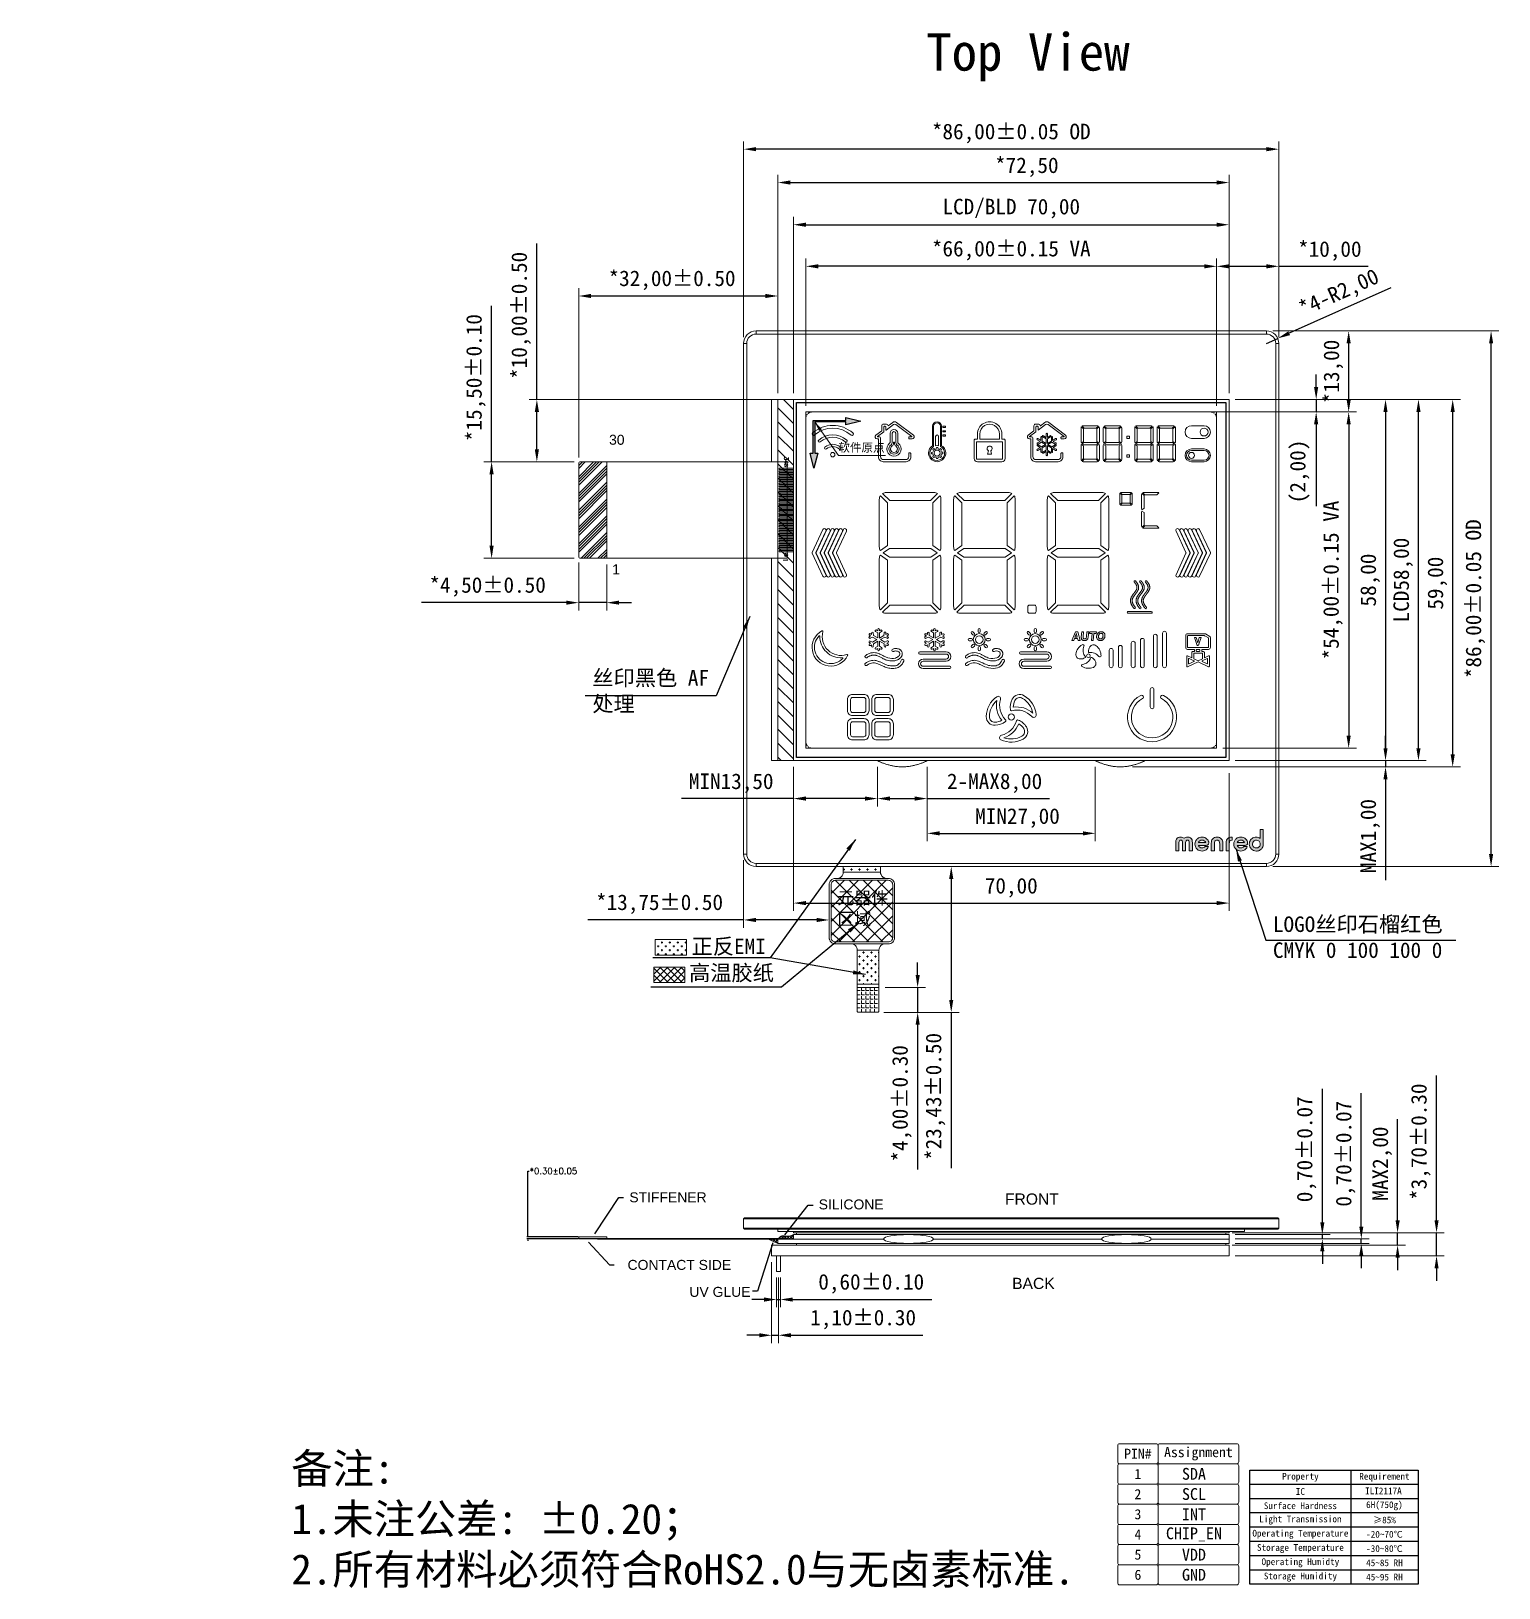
# Model space of a CAD drawing. Header units: millimetres. Extents: x 3549 to 4611, y 2266 to 2831.
# Drawn here: x 3549.4 to 3785.2, y 2542.1 to 2792.1 of the extents above; entities that cross this region are included whole.
import ezdxf

# ---------------------------------------------------------------- set-up
doc = ezdxf.new("R2010")
doc.units = ezdxf.units.MM
doc.linetypes.add('CENTER', pattern=[0.6, 0.375, -0.075, 0.075, -0.075])
for name, color, linetype, lineweight in [('BACKLIGHT', 7, 'Continuous', 20), ('Cover Lens', 152, 'Continuous', 0), ('EMI', 5, 'Continuous', 0), ('Foam', 66, 'Continuous', 0), ('FPC', 30, 'Continuous', 0), ('FPC Stiffener', 7, 'Continuous', 0), ('LCD', 4, 'Continuous', 20), ('OCA', 3, 'Continuous', 0), ('PCB', 102, 'Continuous', 20), ('Sensor', 6, 'Continuous', 0), ('silicone', 193, 'Continuous', 20), ('TEXT', 7, 'Continuous', 30), ('UV GLUE', 237, 'Continuous', 20)]:
    doc.layers.add(name, color=color, linetype=linetype, lineweight=lineweight)
for name, color, linetype in [('Dim', 4, 'Continuous'), ('DWG', 7, 'Continuous'), ('Mylar', 2, 'Continuous')]:
    doc.layers.add(name, color=color, linetype=linetype)
doc.styles.add('Arial', font='arial.ttf')
doc.styles.get("Standard").update_dxf_attribs({"font": 'txt.shx', "bigfont": 'gbcbig.shx'})
doc.styles.add('宋体', font='宋体.ttf')
doc.dimstyles.new('DIM', dxfattribs={"dimtxt": 2.5, "dimasz": 2, "dimexe": 1.25, "dimexo": 1, "dimgap": 1, "dimtad": 1, "dimzin": 1, "dimtxsty": '宋体', "dimcen": 2.5, "dimazin": 0, "dimtfac": 1, "dimtmove": 0, "dimatfit": 3, "dimfxl": 0, "dimlwe": 0, "dimarcsym": 0})
doc.dimstyles.get("Standard").update_dxf_attribs({"dimtxt": 1, "dimasz": 0.18, "dimexe": 0.18, "dimexo": 0.0625, "dimgap": 0.09, "dimtad": 0, "dimtih": 1, "dimtoh": 1, "dimdec": 4, "dimzin": 0, "dimdsep": 46, "dimtxsty": 'Standard', "dimcen": 0.09, "dimadec": 0, "dimazin": 0, "dimtfac": 1, "dimtdec": 4, "dimtofl": 0, "dimtmove": 0, "dimatfit": 3, "dimfxl": 0, "dimtolj": 1, "dimtzin": 0, "dimarcsym": 0})

msp = doc.modelspace()

# ---------------------------------------------------------------- texts
at = {"color": 4, "insert": (3639.594, 2689.501), "char_height": 2.5, "width": 20.32405, "attachment_point": 1, "style": '宋体'}
msp.add_mtext('丝印黑色 AF处理', dxfattribs=at)
at = {"color": 4, "insert": (3748.943, 2649.928), "char_height": 2.5, "attachment_point": 1, "style": '宋体'}
msp.add_mtext_dynamic_manual_height_columns('LOGO丝印{\\C6;石榴红色\\PCMYK 0 100 100 0} ', width=30.68414, gutter_width=12.5, heights=[0], dxfattribs=at)
at = {"layer": 'Dim', "color": 2, "lineweight": 0, "insert": (3709.573, 2787.906), "char_height": 6, "attachment_point": 5, "style": '宋体'}
msp.add_mtext('Top View', dxfattribs=at)
at = {"layer": 'Dim', "insert": (3678.956, 2653.891), "char_height": 2, "width": 8.35761, "attachment_point": 1, "style": '宋体'}
msp.add_mtext('元器件区域', dxfattribs=at)
at = {"layer": 'Dim', "linetype": 'ByBlock', "lineweight": 0, "char_height": 2.5, "attachment_point": 5, "style": '宋体'}
for s, insert in [('正反EMI', (3661.501, 2644.985)), ('高温胶纸', (3661.951, 2640.726))]:
    msp.add_mtext(s, dxfattribs=dict(at, insert=insert))
at = {"layer": 'Dim', "lineweight": 0, "style": '宋体'}
for s, insert, char_height, attachment_point in [('备注:\\P1.未注公差: ±0.20；\\P2.所有材料必须符合{\\C1;RoHS2.0}与{\\C2;无卤素}标准.', (3591.222, 2542.089), 4.86, 7), ('PIN#', (3727.245, 2563.624), 1.62, 5), ('Assignment', (3736.965, 2563.624), 1.62, 5), ('1', (3727.245, 2560.384), 1.62, 5), ('{\\H1.1667x;\\C1;SDA}', (3736.253, 2560.384), 1.62, 5), ('2', (3727.245, 2557.144), 1.62, 5), ('{\\H1.1667x;\\C1;SCL}', (3736.253, 2557.144), 1.62, 5), ('3', (3727.245, 2553.904), 1.62, 5), ('{\\H1.1667x;\\C1;INT}', (3736.253, 2553.904), 1.62, 5), ('4', (3727.245, 2550.664), 1.62, 5), ('{\\H1.1667x;\\C1;CHIP_EN}', (3736.253, 2550.664), 1.62, 5), ('5', (3727.245, 2547.424), 1.62, 5), ('{\\H1.1667x;\\C1;VDD}', (3736.253, 2547.424), 1.62, 5), ('6', (3727.245, 2544.184), 1.62, 5), ('{\\H1.1667x;\\C1;GND}', (3736.253, 2544.184), 1.62, 5)]:
    msp.add_mtext(s, dxfattribs=dict(at, insert=insert, char_height=char_height, attachment_point=attachment_point))
at = {"layer": 'Dim', "color": 1, "lineweight": 0, "insert": (3766.694, 2557.669), "char_height": 1.08, "width": 4.028902842772882e-14, "attachment_point": 5, "style": '宋体'}
msp.add_mtext('ILI2117A', dxfattribs=at)
at = {"layer": 'Dim', "lineweight": 0, "char_height": 1.08, "width": 4.028902842772882e-14, "attachment_point": 5, "style": '宋体'}
for s, insert in [('6H(750g)', (3766.854, 2555.267)), ('≥85%', (3766.854, 2552.976)), ('-20~70℃', (3766.854, 2550.685)), ('-30~80℃', (3766.854, 2548.394)), ('45~85 RH', (3766.854, 2546.103)), ('45~95 RH', (3766.854, 2543.811))]:
    msp.add_mtext(s, dxfattribs=dict(at, insert=insert))
at = {"layer": 'TEXT', "lineweight": 20, "style": 'Arial'}
for s, insert, char_height, width, attachment_point in [('\\A1;STIFFENER ', (3645.543, 2605.614), 1.6, 35.05464, 1), ('FRONT', (3714.546, 2603.611), 1.8, 17.52732, 9), ('SILICONE', (3686.395, 2604.473), 1.6, 35.05464, 3), ('CONTACT SIDE', (3661.894, 2594.76), 1.6, 35.05464, 3), ('UV GLUE', (3665.002, 2590.429), 1.6, 35.05464, 3), ('BACK', (3713.882, 2590.063), 1.8, 17.52732, 9)]:
    msp.add_mtext(s, dxfattribs=dict(at, insert=insert, char_height=char_height, width=width, attachment_point=attachment_point))

# ---------------------------------------------------------------- blocks, each defined once
blk = doc.blocks.new('CG1')
at = {"layer": 'Cover Lens'}
h = blk.add_hatch(color=2, dxfattribs=at)
h.dxf.hatch_style = 1
edge = h.paths.add_edge_path(flags=16)
edge.add_spline(control_points=[(38.9, -14.98), (39.03, -14.84), (39.19, -14.77), (39.39, -14.77)], knot_values=[0, 0, 0, 0, 1, 1, 1, 1], degree=3, periodic=0)
edge.add_spline(control_points=[(39.39, -14.77), (39.55, -14.77), (39.69, -14.82), (39.81, -14.92)], knot_values=[0, 0, 0, 0, 1, 1, 1, 1], degree=3, periodic=0)
edge.add_spline(control_points=[(39.81, -14.92), (39.94, -15.05), (40.01, -15.2), (40.01, -15.4)], knot_values=[0, 0, 0, 0, 1, 1, 1, 1], degree=3, periodic=0)
edge.add_spline(control_points=[(40.01, -15.4), (40.01, -15.57), (39.95, -15.72), (39.84, -15.84)], knot_values=[0, 0, 0, 0, 1, 1, 1, 1], degree=3, periodic=0)
edge.add_spline(control_points=[(39.84, -15.84), (39.72, -15.97), (39.57, -16.03), (39.39, -16.03)], knot_values=[0, 0, 0, 0, 1, 1, 1, 1], degree=3, periodic=0)
edge.add_spline(control_points=[(39.39, -16.03), (39.23, -16.03), (39.09, -15.98), (38.96, -15.88)], knot_values=[0, 0, 0, 0, 1, 1, 1, 1], degree=3, periodic=0)
edge.add_spline(control_points=[(38.96, -15.88), (38.82, -15.76), (38.75, -15.6), (38.75, -15.4)], knot_values=[0, 0, 0, 0, 1, 1, 1, 1], degree=3, periodic=0)
edge.add_spline(control_points=[(38.75, -15.4), (38.75, -15.24), (38.8, -15.1), (38.9, -14.98)], knot_values=[0, 0, 0, 0, 1, 1, 1, 1], degree=3, periodic=0)
edge = h.paths.add_edge_path()
edge.add_spline(control_points=[(40.46, -15.69), (40.49, -15.58), (40.5, -15.41), (40.5, -15.19)], knot_values=[0, 0, 0, 0, 1, 1, 1, 1], degree=3, periodic=0)
edge.add_line((40.5, -15.19), (40.5, -13.07))
edge.add_line((40.5, -13.07), (39.99, -13.07))
edge.add_line((39.99, -13.07), (39.99, -14.5))
edge.add_spline(control_points=[(39.99, -14.5), (39.79, -14.35), (39.58, -14.27), (39.35, -14.27)], knot_values=[0, 0, 0, 0, 1, 1, 1, 1], degree=3, periodic=0)
edge.add_spline(control_points=[(39.35, -14.27), (39.23, -14.27), (39.1, -14.3), (38.98, -14.34)], knot_values=[0, 0, 0, 0, 1, 1, 1, 1], degree=3, periodic=0)
edge.add_spline(control_points=[(38.98, -14.34), (38.76, -14.42), (38.59, -14.56), (38.46, -14.74)], knot_values=[0, 0, 0, 0, 1, 1, 1, 1], degree=3, periodic=0)
edge.add_spline(control_points=[(38.46, -14.74), (38.31, -14.94), (38.24, -15.16), (38.24, -15.4)], knot_values=[0, 0, 0, 0, 1, 1, 1, 1], degree=3, periodic=0)
edge.add_spline(control_points=[(38.24, -15.4), (38.24, -15.71), (38.35, -15.98), (38.58, -16.2)], knot_values=[0, 0, 0, 0, 1, 1, 1, 1], degree=3, periodic=0)
edge.add_spline(control_points=[(38.58, -16.2), (38.8, -16.42), (39.07, -16.53), (39.38, -16.53)], knot_values=[0, 0, 0, 0, 1, 1, 1, 1], degree=3, periodic=0)
edge.add_spline(control_points=[(39.38, -16.53), (39.55, -16.53), (39.71, -16.49), (39.88, -16.42)], knot_values=[0, 0, 0, 0, 1, 1, 1, 1], degree=3, periodic=0)
edge.add_spline(control_points=[(39.88, -16.42), (40.07, -16.32), (40.22, -16.19), (40.32, -16.03)], knot_values=[0, 0, 0, 0, 1, 1, 1, 1], degree=3, periodic=0)
edge.add_spline(control_points=[(40.32, -16.03), (40.39, -15.92), (40.44, -15.81), (40.46, -15.69)], knot_values=[0, 0, 0, 0, 1, 1, 1, 1], degree=3, periodic=0)
edge = h.paths.add_edge_path(flags=16)
edge.add_spline(control_points=[(37.25, -14.88), (37.35, -14.95), (37.43, -15.05), (37.47, -15.17)], knot_values=[0, 0, 0, 0, 1, 1, 1, 1], degree=3, periodic=0)
edge.add_line((37.47, -15.17), (36.3, -15.17))
edge.add_spline(control_points=[(36.3, -15.17), (36.35, -15.04), (36.42, -14.94), (36.53, -14.87)], knot_values=[0, 0, 0, 0, 1, 1, 1, 1], degree=3, periodic=0)
edge.add_spline(control_points=[(36.53, -14.87), (36.64, -14.8), (36.75, -14.77), (36.89, -14.77)], knot_values=[0, 0, 0, 0, 1, 1, 1, 1], degree=3, periodic=0)
edge.add_spline(control_points=[(36.89, -14.77), (37.02, -14.77), (37.14, -14.8), (37.25, -14.88)], knot_values=[0, 0, 0, 0, 1, 1, 1, 1], degree=3, periodic=0)
edge = h.paths.add_edge_path()
edge.add_spline(control_points=[(37.71, -16.16), (37.81, -16.05), (37.88, -15.93), (37.93, -15.79)], knot_values=[0, 0, 0, 0, 1, 1, 1, 1], degree=3, periodic=0)
edge.add_line((37.93, -15.79), (37.39, -15.79))
edge.add_spline(control_points=[(37.39, -15.79), (37.26, -15.95), (37.09, -16.03), (36.89, -16.03)], knot_values=[0, 0, 0, 0, 1, 1, 1, 1], degree=3, periodic=0)
edge.add_spline(control_points=[(36.89, -16.03), (36.75, -16.03), (36.63, -16), (36.52, -15.92)], knot_values=[0, 0, 0, 0, 1, 1, 1, 1], degree=3, periodic=0)
edge.add_spline(control_points=[(36.52, -15.92), (36.41, -15.85), (36.33, -15.74), (36.29, -15.61)], knot_values=[0, 0, 0, 0, 1, 1, 1, 1], degree=3, periodic=0)
edge.add_line((36.29, -15.61), (37.41, -15.61))
edge.add_spline(control_points=[(37.41, -15.61), (37.53, -15.61), (37.62, -15.61), (37.67, -15.6)], knot_values=[0, 0, 0, 0, 1, 1, 1, 1], degree=3, periodic=0)
edge.add_spline(control_points=[(37.67, -15.6), (37.72, -15.59), (37.77, -15.56), (37.83, -15.53)], knot_values=[0, 0, 0, 0, 1, 1, 1, 1], degree=3, periodic=0)
edge.add_spline(control_points=[(37.83, -15.53), (37.92, -15.45), (37.97, -15.35), (37.97, -15.22)], knot_values=[0, 0, 0, 0, 1, 1, 1, 1], degree=3, periodic=0)
edge.add_spline(control_points=[(37.97, -15.22), (37.97, -15.12), (37.94, -15.02), (37.89, -14.91)], knot_values=[0, 0, 0, 0, 1, 1, 1, 1], degree=3, periodic=0)
edge.add_spline(control_points=[(37.89, -14.91), (37.84, -14.8), (37.76, -14.69), (37.68, -14.6)], knot_values=[0, 0, 0, 0, 1, 1, 1, 1], degree=3, periodic=0)
edge.add_spline(control_points=[(37.68, -14.6), (37.46, -14.38), (37.19, -14.27), (36.88, -14.27)], knot_values=[0, 0, 0, 0, 1, 1, 1, 1], degree=3, periodic=0)
edge.add_spline(control_points=[(36.88, -14.27), (36.59, -14.27), (36.35, -14.36), (36.14, -14.55)], knot_values=[0, 0, 0, 0, 1, 1, 1, 1], degree=3, periodic=0)
edge.add_spline(control_points=[(36.14, -14.55), (36.02, -14.66), (35.92, -14.78), (35.85, -14.93)], knot_values=[0, 0, 0, 0, 1, 1, 1, 1], degree=3, periodic=0)
edge.add_spline(control_points=[(35.85, -14.93), (35.78, -15.08), (35.75, -15.23), (35.75, -15.4)], knot_values=[0, 0, 0, 0, 1, 1, 1, 1], degree=3, periodic=0)
edge.add_spline(control_points=[(35.75, -15.4), (35.75, -15.72), (35.87, -16), (36.12, -16.23)], knot_values=[0, 0, 0, 0, 1, 1, 1, 1], degree=3, periodic=0)
edge.add_spline(control_points=[(36.12, -16.23), (36.34, -16.43), (36.59, -16.53), (36.88, -16.53)], knot_values=[0, 0, 0, 0, 1, 1, 1, 1], degree=3, periodic=0)
edge.add_spline(control_points=[(36.88, -16.53), (37.03, -16.53), (37.18, -16.5), (37.33, -16.43)], knot_values=[0, 0, 0, 0, 1, 1, 1, 1], degree=3, periodic=0)
edge.add_spline(control_points=[(37.33, -16.43), (37.48, -16.37), (37.61, -16.27), (37.71, -16.16)], knot_values=[0, 0, 0, 0, 1, 1, 1, 1], degree=3, periodic=0)
edge = h.paths.add_edge_path()
edge.add_spline(control_points=[(34.78, -14.5), (34.61, -14.66), (34.53, -14.9), (34.53, -15.21)], knot_values=[0, 0, 0, 0, 1, 1, 1, 1], degree=3, periodic=0)
edge.add_line((34.53, -15.21), (34.53, -16.5))
edge.add_line((34.53, -16.5), (35.03, -16.5))
edge.add_line((35.03, -16.5), (35.03, -15.34))
edge.add_spline(control_points=[(35.03, -15.34), (35.03, -15.14), (35.07, -14.99), (35.13, -14.91)], knot_values=[0, 0, 0, 0, 1, 1, 1, 1], degree=3, periodic=0)
edge.add_spline(control_points=[(35.13, -14.91), (35.2, -14.83), (35.33, -14.79), (35.52, -14.78)], knot_values=[0, 0, 0, 0, 1, 1, 1, 1], degree=3, periodic=0)
edge.add_line((35.52, -14.78), (35.52, -14.29))
edge.add_spline(control_points=[(35.52, -14.29), (35.46, -14.28), (35.42, -14.28), (35.39, -14.28)], knot_values=[0, 0, 0, 0, 1, 1, 1, 1], degree=3, periodic=0)
edge.add_spline(control_points=[(35.39, -14.28), (35.13, -14.28), (34.93, -14.36), (34.78, -14.5)], knot_values=[0, 0, 0, 0, 1, 1, 1, 1], degree=3, periodic=0)
edge = h.paths.add_edge_path()
edge.add_spline(control_points=[(33.41, -14.95), (33.46, -15.05), (33.49, -15.21), (33.49, -15.44)], knot_values=[0, 0, 0, 0, 1, 1, 1, 1], degree=3, periodic=0)
edge.add_line((33.49, -15.44), (33.49, -16.5))
edge.add_line((33.49, -16.5), (33.99, -16.5))
edge.add_line((33.99, -16.5), (33.99, -15.29))
edge.add_spline(control_points=[(33.99, -15.29), (33.99, -15.12), (33.98, -14.99), (33.95, -14.89)], knot_values=[0, 0, 0, 0, 1, 1, 1, 1], degree=3, periodic=0)
edge.add_spline(control_points=[(33.95, -14.89), (33.92, -14.79), (33.86, -14.69), (33.78, -14.6)], knot_values=[0, 0, 0, 0, 1, 1, 1, 1], degree=3, periodic=0)
edge.add_spline(control_points=[(33.78, -14.6), (33.6, -14.38), (33.36, -14.27), (33.07, -14.27)], knot_values=[0, 0, 0, 0, 1, 1, 1, 1], degree=3, periodic=0)
edge.add_spline(control_points=[(33.07, -14.27), (32.93, -14.27), (32.79, -14.3), (32.66, -14.36)], knot_values=[0, 0, 0, 0, 1, 1, 1, 1], degree=3, periodic=0)
edge.add_spline(control_points=[(32.66, -14.36), (32.53, -14.42), (32.43, -14.5), (32.34, -14.61)], knot_values=[0, 0, 0, 0, 1, 1, 1, 1], degree=3, periodic=0)
edge.add_spline(control_points=[(32.34, -14.61), (32.2, -14.78), (32.14, -14.99), (32.14, -15.26)], knot_values=[0, 0, 0, 0, 1, 1, 1, 1], degree=3, periodic=0)
edge.add_line((32.14, -15.26), (32.14, -16.5))
edge.add_line((32.14, -16.5), (32.64, -16.5))
edge.add_line((32.64, -16.5), (32.64, -15.4))
edge.add_spline(control_points=[(32.64, -15.4), (32.64, -15.19), (32.67, -15.04), (32.72, -14.95)], knot_values=[0, 0, 0, 0, 1, 1, 1, 1], degree=3, periodic=0)
edge.add_spline(control_points=[(32.72, -14.95), (32.76, -14.89), (32.81, -14.85), (32.87, -14.82)], knot_values=[0, 0, 0, 0, 1, 1, 1, 1], degree=3, periodic=0)
edge.add_spline(control_points=[(32.87, -14.82), (32.93, -14.78), (33, -14.77), (33.07, -14.77)], knot_values=[0, 0, 0, 0, 1, 1, 1, 1], degree=3, periodic=0)
edge.add_spline(control_points=[(33.07, -14.77), (33.14, -14.77), (33.2, -14.78), (33.26, -14.82)], knot_values=[0, 0, 0, 0, 1, 1, 1, 1], degree=3, periodic=0)
edge.add_spline(control_points=[(33.26, -14.82), (33.33, -14.85), (33.37, -14.9), (33.41, -14.95)], knot_values=[0, 0, 0, 0, 1, 1, 1, 1], degree=3, periodic=0)
edge = h.paths.add_edge_path(flags=16)
edge.add_spline(control_points=[(31.02, -14.88), (31.12, -14.95), (31.2, -15.05), (31.24, -15.17)], knot_values=[0, 0, 0, 0, 1, 1, 1, 1], degree=3, periodic=0)
edge.add_line((31.24, -15.17), (30.06, -15.17))
edge.add_spline(control_points=[(30.06, -15.17), (30.11, -15.04), (30.19, -14.94), (30.3, -14.87)], knot_values=[0, 0, 0, 0, 1, 1, 1, 1], degree=3, periodic=0)
edge.add_spline(control_points=[(30.3, -14.87), (30.4, -14.8), (30.52, -14.77), (30.66, -14.77)], knot_values=[0, 0, 0, 0, 1, 1, 1, 1], degree=3, periodic=0)
edge.add_spline(control_points=[(30.66, -14.77), (30.79, -14.77), (30.91, -14.8), (31.02, -14.88)], knot_values=[0, 0, 0, 0, 1, 1, 1, 1], degree=3, periodic=0)
edge = h.paths.add_edge_path()
edge.add_spline(control_points=[(31.48, -16.16), (31.57, -16.05), (31.65, -15.93), (31.7, -15.79)], knot_values=[0, 0, 0, 0, 1, 1, 1, 1], degree=3, periodic=0)
edge.add_line((31.7, -15.79), (31.16, -15.79))
edge.add_spline(control_points=[(31.16, -15.79), (31.03, -15.95), (30.86, -16.03), (30.65, -16.03)], knot_values=[0, 0, 0, 0, 1, 1, 1, 1], degree=3, periodic=0)
edge.add_spline(control_points=[(30.65, -16.03), (30.52, -16.03), (30.4, -16), (30.28, -15.92)], knot_values=[0, 0, 0, 0, 1, 1, 1, 1], degree=3, periodic=0)
edge.add_spline(control_points=[(30.28, -15.92), (30.17, -15.85), (30.1, -15.74), (30.06, -15.61)], knot_values=[0, 0, 0, 0, 1, 1, 1, 1], degree=3, periodic=0)
edge.add_line((30.06, -15.61), (31.18, -15.61))
edge.add_spline(control_points=[(31.18, -15.61), (31.3, -15.61), (31.39, -15.61), (31.44, -15.6)], knot_values=[0, 0, 0, 0, 1, 1, 1, 1], degree=3, periodic=0)
edge.add_spline(control_points=[(31.44, -15.6), (31.49, -15.59), (31.54, -15.56), (31.59, -15.53)], knot_values=[0, 0, 0, 0, 1, 1, 1, 1], degree=3, periodic=0)
edge.add_spline(control_points=[(31.59, -15.53), (31.69, -15.45), (31.74, -15.35), (31.74, -15.22)], knot_values=[0, 0, 0, 0, 1, 1, 1, 1], degree=3, periodic=0)
edge.add_spline(control_points=[(31.74, -15.22), (31.74, -15.12), (31.71, -15.02), (31.66, -14.91)], knot_values=[0, 0, 0, 0, 1, 1, 1, 1], degree=3, periodic=0)
edge.add_spline(control_points=[(31.66, -14.91), (31.6, -14.8), (31.53, -14.69), (31.44, -14.6)], knot_values=[0, 0, 0, 0, 1, 1, 1, 1], degree=3, periodic=0)
edge.add_spline(control_points=[(31.44, -14.6), (31.23, -14.38), (30.96, -14.27), (30.64, -14.27)], knot_values=[0, 0, 0, 0, 1, 1, 1, 1], degree=3, periodic=0)
edge.add_spline(control_points=[(30.64, -14.27), (30.36, -14.27), (30.12, -14.36), (29.91, -14.55)], knot_values=[0, 0, 0, 0, 1, 1, 1, 1], degree=3, periodic=0)
edge.add_spline(control_points=[(29.91, -14.55), (29.78, -14.66), (29.69, -14.78), (29.62, -14.93)], knot_values=[0, 0, 0, 0, 1, 1, 1, 1], degree=3, periodic=0)
edge.add_spline(control_points=[(29.62, -14.93), (29.55, -15.08), (29.52, -15.23), (29.52, -15.4)], knot_values=[0, 0, 0, 0, 1, 1, 1, 1], degree=3, periodic=0)
edge.add_spline(control_points=[(29.52, -15.4), (29.52, -15.72), (29.64, -16), (29.88, -16.23)], knot_values=[0, 0, 0, 0, 1, 1, 1, 1], degree=3, periodic=0)
edge.add_spline(control_points=[(29.88, -16.23), (30.1, -16.43), (30.36, -16.53), (30.65, -16.53)], knot_values=[0, 0, 0, 0, 1, 1, 1, 1], degree=3, periodic=0)
edge.add_spline(control_points=[(30.65, -16.53), (30.8, -16.53), (30.95, -16.5), (31.1, -16.43)], knot_values=[0, 0, 0, 0, 1, 1, 1, 1], degree=3, periodic=0)
edge.add_spline(control_points=[(31.1, -16.43), (31.25, -16.37), (31.38, -16.27), (31.48, -16.16)], knot_values=[0, 0, 0, 0, 1, 1, 1, 1], degree=3, periodic=0)
edge = h.paths.add_edge_path()
edge.add_spline(control_points=[(28.32, -14.77), (28.51, -14.77), (28.6, -14.9), (28.6, -15.17)], knot_values=[0, 0, 0, 0, 1, 1, 1, 1], degree=3, periodic=0)
edge.add_line((28.6, -15.17), (28.6, -16.5))
edge.add_line((28.6, -16.5), (29.11, -16.5))
edge.add_line((29.11, -16.5), (29.11, -15.18))
edge.add_spline(control_points=[(29.11, -15.18), (29.11, -14.99), (29.08, -14.83), (29.04, -14.72)], knot_values=[0, 0, 0, 0, 1, 1, 1, 1], degree=3, periodic=0)
edge.add_spline(control_points=[(29.04, -14.72), (28.99, -14.6), (28.91, -14.5), (28.8, -14.42)], knot_values=[0, 0, 0, 0, 1, 1, 1, 1], degree=3, periodic=0)
edge.add_spline(control_points=[(28.8, -14.42), (28.66, -14.32), (28.5, -14.27), (28.32, -14.27)], knot_values=[0, 0, 0, 0, 1, 1, 1, 1], degree=3, periodic=0)
edge.add_spline(control_points=[(28.32, -14.27), (28.08, -14.27), (27.89, -14.34), (27.76, -14.48)], knot_values=[0, 0, 0, 0, 1, 1, 1, 1], degree=3, periodic=0)
edge.add_spline(control_points=[(27.76, -14.48), (27.61, -14.34), (27.43, -14.27), (27.21, -14.27)], knot_values=[0, 0, 0, 0, 1, 1, 1, 1], degree=3, periodic=0)
edge.add_spline(control_points=[(27.21, -14.27), (26.92, -14.27), (26.7, -14.39), (26.56, -14.62)], knot_values=[0, 0, 0, 0, 1, 1, 1, 1], degree=3, periodic=0)
edge.add_spline(control_points=[(26.56, -14.62), (26.51, -14.7), (26.47, -14.78), (26.45, -14.85)], knot_values=[0, 0, 0, 0, 1, 1, 1, 1], degree=3, periodic=0)
edge.add_spline(control_points=[(26.45, -14.85), (26.44, -14.93), (26.43, -15.05), (26.43, -15.19)], knot_values=[0, 0, 0, 0, 1, 1, 1, 1], degree=3, periodic=0)
edge.add_line((26.43, -15.19), (26.43, -16.5))
edge.add_line((26.43, -16.5), (26.94, -16.5))
edge.add_line((26.94, -16.5), (26.94, -15.14))
edge.add_spline(control_points=[(26.94, -15.14), (26.94, -14.89), (27.03, -14.77), (27.22, -14.77)], knot_values=[0, 0, 0, 0, 1, 1, 1, 1], degree=3, periodic=0)
edge.add_spline(control_points=[(27.22, -14.77), (27.42, -14.77), (27.51, -14.9), (27.51, -15.17)], knot_values=[0, 0, 0, 0, 1, 1, 1, 1], degree=3, periodic=0)
edge.add_line((27.51, -15.17), (27.51, -16.5))
edge.add_line((27.51, -16.5), (28.02, -16.5))
edge.add_line((28.02, -16.5), (28.02, -15.16))
edge.add_spline(control_points=[(28.02, -15.16), (28.02, -15.03), (28.04, -14.93), (28.1, -14.87)], knot_values=[0, 0, 0, 0, 1, 1, 1, 1], degree=3, periodic=0)
edge.add_spline(control_points=[(28.1, -14.87), (28.15, -14.8), (28.22, -14.77), (28.32, -14.77)], knot_values=[0, 0, 0, 0, 1, 1, 1, 1], degree=3, periodic=0)
for p, q in [((-41, 66.5), (-41, 67)), ((41, 66.5), (41, 67)), ((-42.5, 65), (-43, 65)), ((42.5, 65), (43, 65)), ((-42.5, -17), (-43, -17)), ((42.5, -17), (43, -17)), ((-41, -18.5), (-41, -19)), ((41, -18.5), (41, -19))]:
    blk.add_line(p, q, dxfattribs=at)
at = {"layer": 'Cover Lens', "color": 2}
for p, q in [((35.52, -14.78), (35.52, -14.29)), ((40.5, -13.07), (39.99, -13.07)), ((39.99, -13.07), (39.99, -14.5)), ((40.5, -15.19), (40.5, -13.07)), ((26.43, -15.19), (26.43, -16.5)), ((26.43, -16.5), (26.94, -16.5)), ((26.94, -16.5), (26.94, -15.14)), ((27.51, -15.17), (27.51, -16.5)), ((27.51, -16.5), (28.02, -16.5)), ((28.02, -16.5), (28.02, -15.16)), ((28.6, -15.17), (28.6, -16.5)), ((28.6, -16.5), (29.11, -16.5)), ((29.11, -16.5), (29.11, -15.18)), ((31.24, -15.17), (30.06, -15.17)), ((30.06, -15.61), (31.18, -15.61)), ((31.7, -15.79), (31.16, -15.79)), ((32.14, -15.26), (32.14, -16.5)), ((32.14, -16.5), (32.64, -16.5)), ((32.64, -16.5), (32.64, -15.4)), ((33.49, -15.44), (33.49, -16.5)), ((33.49, -16.5), (33.99, -16.5)), ((33.99, -16.5), (33.99, -15.29)), ((34.53, -15.21), (34.53, -16.5)), ((34.53, -16.5), (35.03, -16.5)), ((35.03, -16.5), (35.03, -15.34)), ((36.29, -15.61), (37.41, -15.61)), ((37.47, -15.17), (36.3, -15.17)), ((37.93, -15.79), (37.39, -15.79))]:
    blk.add_line(p, q, dxfattribs=at)
at = {"layer": 'Cover Lens'}
for points in [[(-43, -17), (-43, 65, -0.414214), (-41, 67), (41, 67, -0.414214), (43, 65), (43, -17, -0.414214), (41, -19), (-41, -19, -0.414214)], [(-42.5, -17), (-42.5, 65, -0.414214), (-41, 66.5), (41, 66.5, -0.414214), (42.5, 65), (42.5, -17, -0.414214), (41, -18.5), (-41, -18.5, -0.414214)]]:
    blk.add_lwpolyline(points, format="xyb", close=True, dxfattribs=at)
blk.add_lwpolyline([(-33, 0), (33, 0), (33, 54), (-33, 54)], close=True, dxfattribs=at)
at = {"layer": 'Cover Lens', "color": 2}
for points in [[(26.45, -14.85), (26.44, -14.93), (26.43, -15.05), (26.43, -15.19)], [(26.56, -14.62), (26.51, -14.7), (26.47, -14.78), (26.45, -14.85)], [(27.21, -14.27), (26.92, -14.27), (26.7, -14.39), (26.56, -14.62)], [(26.94, -15.14), (26.94, -14.89), (27.03, -14.77), (27.22, -14.77)], [(27.76, -14.48), (27.61, -14.34), (27.43, -14.27), (27.21, -14.27)], [(27.22, -14.77), (27.42, -14.77), (27.51, -14.9), (27.51, -15.17)], [(28.32, -14.27), (28.08, -14.27), (27.89, -14.34), (27.76, -14.48)], [(28.02, -15.16), (28.02, -15.03), (28.04, -14.93), (28.1, -14.87)], [(28.1, -14.87), (28.15, -14.8), (28.22, -14.77), (28.32, -14.77)], [(28.8, -14.42), (28.66, -14.32), (28.5, -14.27), (28.32, -14.27)], [(28.32, -14.77), (28.51, -14.77), (28.6, -14.9), (28.6, -15.17)], [(29.04, -14.72), (28.99, -14.6), (28.91, -14.5), (28.8, -14.42)], [(29.11, -15.18), (29.11, -14.99), (29.08, -14.83), (29.04, -14.72)], [(29.62, -14.93), (29.55, -15.08), (29.52, -15.23), (29.52, -15.4)], [(29.91, -14.55), (29.78, -14.66), (29.69, -14.78), (29.62, -14.93)], [(30.64, -14.27), (30.36, -14.27), (30.12, -14.36), (29.91, -14.55)], [(30.06, -15.17), (30.11, -15.04), (30.19, -14.94), (30.3, -14.87)], [(30.3, -14.87), (30.4, -14.8), (30.52, -14.77), (30.66, -14.77)], [(31.44, -14.6), (31.23, -14.38), (30.96, -14.27), (30.64, -14.27)], [(30.66, -14.77), (30.79, -14.77), (30.91, -14.8), (31.02, -14.88)], [(31.02, -14.88), (31.12, -14.95), (31.2, -15.05), (31.24, -15.17)], [(31.66, -14.91), (31.6, -14.8), (31.53, -14.69), (31.44, -14.6)], [(31.74, -15.22), (31.74, -15.12), (31.71, -15.02), (31.66, -14.91)], [(32.34, -14.61), (32.2, -14.78), (32.14, -14.99), (32.14, -15.26)], [(32.66, -14.36), (32.53, -14.42), (32.43, -14.5), (32.34, -14.61)], [(32.64, -15.4), (32.64, -15.19), (32.67, -15.04), (32.72, -14.95)], [(33.07, -14.27), (32.93, -14.27), (32.79, -14.3), (32.66, -14.36)], [(32.72, -14.95), (32.76, -14.89), (32.81, -14.85), (32.87, -14.82)], [(32.87, -14.82), (32.93, -14.78), (33, -14.77), (33.07, -14.77)], [(33.78, -14.6), (33.6, -14.38), (33.36, -14.27), (33.07, -14.27)], [(33.07, -14.77), (33.14, -14.77), (33.2, -14.78), (33.26, -14.82)], [(33.26, -14.82), (33.33, -14.85), (33.37, -14.9), (33.41, -14.95)], [(33.41, -14.95), (33.46, -15.05), (33.49, -15.21), (33.49, -15.44)], [(33.95, -14.89), (33.92, -14.79), (33.86, -14.69), (33.78, -14.6)], [(33.99, -15.29), (33.99, -15.12), (33.98, -14.99), (33.95, -14.89)], [(34.78, -14.5), (34.61, -14.66), (34.53, -14.9), (34.53, -15.21)], [(35.39, -14.28), (35.13, -14.28), (34.93, -14.36), (34.78, -14.5)], [(35.03, -15.34), (35.03, -15.14), (35.07, -14.99), (35.13, -14.91)], [(35.13, -14.91), (35.2, -14.83), (35.33, -14.79), (35.52, -14.78)], [(35.52, -14.29), (35.46, -14.28), (35.42, -14.28), (35.39, -14.28)], [(35.85, -14.93), (35.78, -15.08), (35.75, -15.23), (35.75, -15.4)], [(36.14, -14.55), (36.02, -14.66), (35.92, -14.78), (35.85, -14.93)], [(36.88, -14.27), (36.59, -14.27), (36.35, -14.36), (36.14, -14.55)], [(36.3, -15.17), (36.35, -15.04), (36.42, -14.94), (36.53, -14.87)], [(36.53, -14.87), (36.64, -14.8), (36.75, -14.77), (36.89, -14.77)], [(37.68, -14.6), (37.46, -14.38), (37.19, -14.27), (36.88, -14.27)], [(36.89, -14.77), (37.02, -14.77), (37.14, -14.8), (37.25, -14.88)], [(37.25, -14.88), (37.35, -14.95), (37.43, -15.05), (37.47, -15.17)], [(37.89, -14.91), (37.84, -14.8), (37.76, -14.69), (37.68, -14.6)], [(37.97, -15.22), (37.97, -15.12), (37.94, -15.02), (37.89, -14.91)], [(38.46, -14.74), (38.31, -14.94), (38.24, -15.16), (38.24, -15.4)], [(38.98, -14.34), (38.76, -14.42), (38.59, -14.56), (38.46, -14.74)], [(38.75, -15.4), (38.75, -15.24), (38.8, -15.1), (38.9, -14.98)], [(38.9, -14.98), (39.03, -14.84), (39.19, -14.77), (39.39, -14.77)], [(39.35, -14.27), (39.23, -14.27), (39.1, -14.3), (38.98, -14.34)], [(39.99, -14.5), (39.79, -14.35), (39.58, -14.27), (39.35, -14.27)], [(39.39, -14.77), (39.55, -14.77), (39.69, -14.82), (39.81, -14.92)], [(39.81, -14.92), (39.94, -15.05), (40.01, -15.2), (40.01, -15.4)], [(29.52, -15.4), (29.52, -15.72), (29.64, -16), (29.88, -16.23)], [(29.88, -16.23), (30.1, -16.43), (30.36, -16.53), (30.65, -16.53)], [(30.28, -15.92), (30.17, -15.85), (30.1, -15.74), (30.06, -15.61)], [(30.65, -16.03), (30.52, -16.03), (30.4, -16), (30.28, -15.92)], [(31.16, -15.79), (31.03, -15.95), (30.86, -16.03), (30.65, -16.03)], [(30.65, -16.53), (30.8, -16.53), (30.95, -16.5), (31.1, -16.43)], [(31.1, -16.43), (31.25, -16.37), (31.38, -16.27), (31.48, -16.16)], [(31.18, -15.61), (31.3, -15.61), (31.39, -15.61), (31.44, -15.6)], [(31.44, -15.6), (31.49, -15.59), (31.54, -15.56), (31.59, -15.53)], [(31.48, -16.16), (31.57, -16.05), (31.65, -15.93), (31.7, -15.79)], [(31.59, -15.53), (31.69, -15.45), (31.74, -15.35), (31.74, -15.22)], [(35.75, -15.4), (35.75, -15.72), (35.87, -16), (36.12, -16.23)], [(36.12, -16.23), (36.34, -16.43), (36.59, -16.53), (36.88, -16.53)], [(36.52, -15.92), (36.41, -15.85), (36.33, -15.74), (36.29, -15.61)], [(36.89, -16.03), (36.75, -16.03), (36.63, -16), (36.52, -15.92)], [(36.88, -16.53), (37.03, -16.53), (37.18, -16.5), (37.33, -16.43)], [(37.39, -15.79), (37.26, -15.95), (37.09, -16.03), (36.89, -16.03)], [(37.33, -16.43), (37.48, -16.37), (37.61, -16.27), (37.71, -16.16)], [(37.41, -15.61), (37.53, -15.61), (37.62, -15.61), (37.67, -15.6)], [(37.67, -15.6), (37.72, -15.59), (37.77, -15.56), (37.83, -15.53)], [(37.71, -16.16), (37.81, -16.05), (37.88, -15.93), (37.93, -15.79)], [(37.83, -15.53), (37.92, -15.45), (37.97, -15.35), (37.97, -15.22)], [(38.24, -15.4), (38.24, -15.71), (38.35, -15.98), (38.58, -16.2)], [(38.58, -16.2), (38.8, -16.42), (39.07, -16.53), (39.38, -16.53)], [(38.96, -15.88), (38.82, -15.76), (38.75, -15.6), (38.75, -15.4)], [(39.39, -16.03), (39.23, -16.03), (39.09, -15.98), (38.96, -15.88)], [(39.38, -16.53), (39.55, -16.53), (39.71, -16.49), (39.88, -16.42)], [(39.84, -15.84), (39.72, -15.97), (39.57, -16.03), (39.39, -16.03)], [(40.01, -15.4), (40.01, -15.57), (39.95, -15.72), (39.84, -15.84)], [(39.88, -16.42), (40.07, -16.32), (40.22, -16.19), (40.32, -16.03)], [(40.32, -16.03), (40.39, -15.92), (40.44, -15.81), (40.46, -15.69)], [(40.46, -15.69), (40.49, -15.58), (40.5, -15.41), (40.5, -15.19)]]:
    blk.add_open_spline(points, degree=3, dxfattribs=at)
blk = doc.blocks.new('*D10')
at = {"layer": 'Defpoints', "color": 0}
for p in [(3673.9, 2754.34), (3673.9, 2730.95), (3739.9, 2730.95)]:
    blk.add_point(p, dxfattribs=at)
at = {"layer": 'Dim', "color": 0, "lineweight": 0}
for p, q in [((3673.9, 2731.95), (3673.9, 2755.59)), ((3739.9, 2731.95), (3739.9, 2755.59))]:
    blk.add_line(p, q, dxfattribs=at)
at = {"layer": 'Dim', "color": 0, "lineweight": -2}
blk.add_line((3737.9, 2754.34), (3675.9, 2754.34), dxfattribs=at)
at = {"layer": 'Dim', "color": 0}
for points in [[(3675.9, 2754.67), (3675.9, 2754), (3673.9, 2754.34)], [(3737.9, 2754.67), (3737.9, 2754), (3739.9, 2754.34)]]:
    blk.add_solid(points, dxfattribs=at)
at = {"layer": 'Dim', "color": 0, "insert": (3706.9, 2756.86), "char_height": 2.5, "attachment_point": 5, "style": '宋体'}
blk.add_mtext('{\\C2;*}66,00%%P0.15 VA', dxfattribs=at)
blk = doc.blocks.new('*D11')
at = {"layer": 'Defpoints', "color": 0}
for p in [(3663.9, 2773.15), (3663.9, 2741.95), (3749.9, 2741.95)]:
    blk.add_point(p, dxfattribs=at)
at = {"layer": 'Dim', "color": 0, "lineweight": 0}
for p, q in [((3663.9, 2742.95), (3663.9, 2774.4)), ((3749.9, 2742.95), (3749.9, 2774.4))]:
    blk.add_line(p, q, dxfattribs=at)
at = {"layer": 'Dim', "color": 0, "lineweight": -2}
blk.add_line((3747.9, 2773.15), (3665.9, 2773.15), dxfattribs=at)
at = {"layer": 'Dim', "color": 0}
for points in [[(3665.9, 2773.49), (3665.9, 2772.82), (3663.9, 2773.15)], [(3747.9, 2773.49), (3747.9, 2772.82), (3749.9, 2773.15)]]:
    blk.add_solid(points, dxfattribs=at)
at = {"layer": 'Dim', "color": 0, "insert": (3706.9, 2775.67), "char_height": 2.5, "attachment_point": 5, "style": '宋体'}
blk.add_mtext('{\\C2;*}86,00%%P0.05 OD', dxfattribs=at)
blk = doc.blocks.new('*D12')
at = {"layer": 'Defpoints', "color": 0}
for p in [(3749.9, 2754.34), (3749.9, 2741.95), (3739.9, 2730.95)]:
    blk.add_point(p, dxfattribs=at)
at = {"layer": 'Dim', "color": 0, "lineweight": 0}
for p, q in [((3739.9, 2731.95), (3739.9, 2755.59)), ((3749.9, 2742.95), (3749.9, 2755.59))]:
    blk.add_line(p, q, dxfattribs=at)
at = {"layer": 'Dim', "color": 0, "lineweight": -2}
for p, q in [((3741.9, 2754.34), (3747.9, 2754.34)), ((3749.9, 2754.34), (3764.26, 2754.34))]:
    blk.add_line(p, q, dxfattribs=at)
at = {"layer": 'Dim', "color": 0}
for points in [[(3741.9, 2754.67), (3741.9, 2754), (3739.9, 2754.34)], [(3747.9, 2754.67), (3747.9, 2754), (3749.9, 2754.34)]]:
    blk.add_solid(points, dxfattribs=at)
at = {"layer": 'Dim', "color": 0, "insert": (3758.08, 2756.79), "char_height": 2.5, "attachment_point": 5, "style": '宋体'}
blk.add_mtext('{\\C2;*}10,00', dxfattribs=at)
blk = doc.blocks.new('*D13')
at = {"layer": 'Defpoints', "color": 0}
for p in [(3749.73, 2742.77), (3747.9, 2741.95)]:
    blk.add_point(p, dxfattribs=at)
at = {"layer": 'Dim', "color": 0, "lineweight": -2}
for p, q in [((3767.91, 2750.9), (3751.55, 2743.58)), ((3747.9, 2741.95), (3749.73, 2742.77))]:
    blk.add_line(p, q, dxfattribs=at)
at = {"layer": 'Dim', "color": 0}
blk.add_solid([(3751.41, 2743.89), (3751.69, 2743.28), (3749.73, 2742.77)], dxfattribs=at)
at = {"layer": 'Dim', "color": 0, "insert": (3759.64, 2749.89), "char_height": 2.5, "attachment_point": 5, "rotation": 24.089, "style": '宋体'}
blk.add_mtext('{\\C2;*}4-R2,00', dxfattribs=at)
blk = doc.blocks.new('*D22')
at = {"layer": 'Defpoints', "color": 0}
for p in [(3739.9, 2730.95), (3739.9, 2676.95), (3761.11, 2676.95)]:
    blk.add_point(p, dxfattribs=at)
at = {"layer": 'Dim', "color": 0, "lineweight": 0}
for p, q in [((3740.9, 2730.95), (3762.36, 2730.95)), ((3740.9, 2676.95), (3762.36, 2676.95))]:
    blk.add_line(p, q, dxfattribs=at)
at = {"layer": 'Dim', "color": 0, "lineweight": -2}
blk.add_line((3761.11, 2728.95), (3761.11, 2678.95), dxfattribs=at)
at = {"layer": 'Dim', "color": 0}
for points in [[(3760.77, 2728.95), (3761.44, 2728.95), (3761.11, 2730.95)], [(3760.77, 2678.95), (3761.44, 2678.95), (3761.11, 2676.95)]]:
    blk.add_solid(points, dxfattribs=at)
at = {"layer": 'Dim', "color": 0, "insert": (3758.59, 2703.95), "char_height": 2.5, "attachment_point": 5, "rotation": 90, "style": '宋体'}
blk.add_mtext('{\\C2;*}54,00%%P0.15 VA', dxfattribs=at)
blk = doc.blocks.new('*D23')
at = {"layer": 'Defpoints', "color": 0}
for p in [(3747.9, 2743.95), (3783.99, 2743.95), (3747.9, 2657.95)]:
    blk.add_point(p, dxfattribs=at)
at = {"layer": 'Dim', "color": 0, "lineweight": 0}
for p, q in [((3748.9, 2743.95), (3785.24, 2743.95)), ((3748.9, 2657.95), (3785.24, 2657.95))]:
    blk.add_line(p, q, dxfattribs=at)
at = {"layer": 'Dim', "color": 0, "lineweight": -2}
blk.add_line((3783.99, 2659.95), (3783.99, 2741.95), dxfattribs=at)
at = {"layer": 'Dim', "color": 0}
for points in [[(3783.66, 2741.95), (3784.33, 2741.95), (3783.99, 2743.95)], [(3783.66, 2659.95), (3784.33, 2659.95), (3783.99, 2657.95)]]:
    blk.add_solid(points, dxfattribs=at)
at = {"layer": 'Dim', "color": 0, "insert": (3781.47, 2700.95), "char_height": 2.5, "attachment_point": 5, "rotation": 90, "style": '宋体'}
blk.add_mtext('{\\C2;*}86,00%%P0.05 OD', dxfattribs=at)
blk = doc.blocks.new('*D24')
at = {"layer": 'Defpoints', "color": 0}
for p in [(3747.9, 2743.95), (3761.11, 2743.95), (3739.9, 2730.95)]:
    blk.add_point(p, dxfattribs=at)
at = {"layer": 'Dim', "color": 0, "lineweight": 0}
for p, q in [((3748.9, 2743.95), (3762.36, 2743.95)), ((3740.9, 2730.95), (3762.36, 2730.95))]:
    blk.add_line(p, q, dxfattribs=at)
at = {"layer": 'Dim', "color": 0, "lineweight": -2}
blk.add_line((3761.11, 2732.95), (3761.11, 2741.95), dxfattribs=at)
at = {"layer": 'Dim', "color": 0}
for points in [[(3760.77, 2741.95), (3761.44, 2741.95), (3761.11, 2743.95)], [(3760.77, 2732.95), (3761.44, 2732.95), (3761.11, 2730.95)]]:
    blk.add_solid(points, dxfattribs=at)
at = {"layer": 'Dim', "color": 0, "insert": (3758.65, 2737.45), "char_height": 2.5, "attachment_point": 5, "rotation": 90, "style": '宋体'}
blk.add_mtext('{\\C2;*}13,00', dxfattribs=at)
blk = doc.blocks.new('*D32')
at = {"layer": 'Defpoints', "color": 0}
for p in [(3663.9, 2659.95), (3677.65, 2650.77), (3663.9, 2649.36)]:
    blk.add_point(p, dxfattribs=at)
at = {"layer": 'Dim', "color": 0, "lineweight": 0}
for p, q in [((3663.9, 2658.95), (3663.9, 2648.11)), ((3677.65, 2649.77), (3677.65, 2648.11))]:
    blk.add_line(p, q, dxfattribs=at)
at = {"layer": 'Dim', "color": 0, "lineweight": -2}
for p, q in [((3663.9, 2649.36), (3638.87, 2649.36)), ((3675.65, 2649.36), (3665.9, 2649.36))]:
    blk.add_line(p, q, dxfattribs=at)
at = {"layer": 'Dim', "color": 0}
for points in [[(3665.9, 2649.69), (3665.9, 2649.02), (3663.9, 2649.36)], [(3675.65, 2649.69), (3675.65, 2649.02), (3677.65, 2649.36)]]:
    blk.add_solid(points, dxfattribs=at)
at = {"layer": 'Dim', "color": 0, "insert": (3650.39, 2651.88), "char_height": 2.5, "attachment_point": 5, "style": '宋体'}
blk.add_mtext('{\\C2;*}13,75%%P0.50', dxfattribs=at)
blk = doc.blocks.new('*D33')
at = {"layer": 'Defpoints', "color": 0}
for p in [(3690.47, 2657.95), (3685.45, 2634.52), (3697.26, 2634.52)]:
    blk.add_point(p, dxfattribs=at)
at = {"layer": 'Dim', "color": 0, "lineweight": 0}
for p, q in [((3691.47, 2657.95), (3698.51, 2657.95)), ((3686.45, 2634.52), (3698.51, 2634.52))]:
    blk.add_line(p, q, dxfattribs=at)
at = {"layer": 'Dim', "color": 0, "lineweight": -2}
for p, q in [((3697.26, 2655.95), (3697.26, 2636.52)), ((3697.26, 2634.52), (3697.26, 2609.5))]:
    blk.add_line(p, q, dxfattribs=at)
at = {"layer": 'Dim', "color": 0}
for points in [[(3696.92, 2655.95), (3697.59, 2655.95), (3697.26, 2657.95)], [(3696.92, 2636.52), (3697.59, 2636.52), (3697.26, 2634.52)]]:
    blk.add_solid(points, dxfattribs=at)
at = {"layer": 'Dim', "color": 0, "insert": (3694.73, 2621.01), "char_height": 2.5, "attachment_point": 5, "rotation": 90, "style": '宋体'}
blk.add_mtext('{\\C2;*}23,43%%P0.50', dxfattribs=at)
blk = doc.blocks.new('*D34')
at = {"layer": 'Defpoints', "color": 0}
for p in [(3685.65, 2638.52), (3685.45, 2634.52), (3691.86, 2634.52)]:
    blk.add_point(p, dxfattribs=at)
at = {"layer": 'Dim', "color": 0, "lineweight": -2}
for p, q in [((3691.86, 2640.52), (3691.86, 2642.52)), ((3691.86, 2638.52), (3691.86, 2634.52)), ((3691.86, 2632.52), (3691.86, 2609.27))]:
    blk.add_line(p, q, dxfattribs=at)
at = {"layer": 'Dim', "color": 0, "lineweight": 0}
for p, q in [((3686.65, 2638.52), (3693.11, 2638.52)), ((3686.45, 2634.52), (3693.11, 2634.52))]:
    blk.add_line(p, q, dxfattribs=at)
at = {"layer": 'Dim', "color": 0}
for points in [[(3691.53, 2640.52), (3692.2, 2640.52), (3691.86, 2638.52)], [(3691.53, 2632.52), (3692.2, 2632.52), (3691.86, 2634.52)]]:
    blk.add_solid(points, dxfattribs=at)
at = {"layer": 'Dim', "color": 0, "insert": (3689.34, 2619.9), "char_height": 2.5, "attachment_point": 5, "rotation": 90, "style": '宋体'}
blk.add_mtext('{\\C2;*}4,00%%P0.30', dxfattribs=at)
blk = doc.blocks.new('特性参数')
at = {"layer": 'Dim', "flags": 128}
for points in [[(-62.5, 31.82), (-62.5, 42.43), (0, 42.43), (0, 31.82)], [(-25, 42.43), (-25, 31.82)], [(0, 37.13), (-62.5, 37.13)], [(0, 31.82), (0, 0), (-62.5, 0), (-62.5, 31.82)], [(0, 31.82), (-62.5, 31.82)], [(-25, 31.82), (-25, 0)], [(0, 26.52), (-62.5, 26.52)], [(0, 21.21), (-62.5, 21.21)], [(0, 15.91), (-62.5, 15.91)], [(0, 10.61), (-62.5, 10.61)], [(0, 5.3), (-62.5, 5.3)]]:
    blk.add_lwpolyline(points, dxfattribs=at)
at = {"layer": 'Dim', "width": 9.326163987900191e-14, "attachment_point": 5, "style": '宋体'}
for s, insert, char_height in [('Property', (-43.75, 39.78), 2.5), ('Requirement', (-12.5, 39.78), 2.5001), ('IC', (-43.75, 34.47), 2.5), ('Surface Hardness', (-43.75, 29.17), 2.5001), ('Light Transmission', (-43.75, 23.87), 2.5001), ('Operating Temperature', (-43.75, 18.56), 2.5001), ('Storage Temperature', (-43.75, 13.26), 2.5001), ('Operating Humidty', (-43.75, 7.96), 2.5001), ('Storage Humidity', (-43.75, 2.65), 2.5001)]:
    blk.add_mtext(s, dxfattribs=dict(at, insert=insert, char_height=char_height))
blk = doc.blocks.new('*D326')
at = {"layer": 'Defpoints', "color": 0}
for p in [(3741.9, 2732.95), (3741.9, 2674.95), (3767.03, 2674.95)]:
    blk.add_point(p, dxfattribs=at)
at = {"layer": 'Dim', "color": 0, "lineweight": 0}
for p, q in [((3742.9, 2732.95), (3768.28, 2732.95)), ((3742.9, 2674.95), (3768.28, 2674.95))]:
    blk.add_line(p, q, dxfattribs=at)
at = {"layer": 'Dim', "color": 0, "lineweight": -2}
blk.add_line((3767.03, 2730.95), (3767.03, 2676.95), dxfattribs=at)
at = {"layer": 'Dim', "color": 0}
for points in [[(3766.7, 2730.95), (3767.36, 2730.95), (3767.03, 2732.95)], [(3766.7, 2676.95), (3767.36, 2676.95), (3767.03, 2674.95)]]:
    blk.add_solid(points, dxfattribs=at)
at = {"layer": 'Dim', "color": 0, "insert": (3764.57, 2703.95), "char_height": 2.5, "attachment_point": 5, "rotation": 90, "style": '宋体'}
blk.add_mtext('58,00', dxfattribs=at)
blk = doc.blocks.new('*D327')
at = {"layer": 'Defpoints', "color": 0}
for p in [(3741.9, 2732.95), (3772.32, 2732.95), (3741.9, 2674.95)]:
    blk.add_point(p, dxfattribs=at)
at = {"layer": 'Dim', "color": 0, "lineweight": 0}
for p, q in [((3742.9, 2732.95), (3773.57, 2732.95)), ((3742.9, 2674.95), (3773.57, 2674.95))]:
    blk.add_line(p, q, dxfattribs=at)
at = {"layer": 'Dim', "color": 0, "lineweight": -2}
blk.add_line((3772.32, 2676.95), (3772.32, 2730.95), dxfattribs=at)
at = {"layer": 'Dim', "color": 0}
for points in [[(3771.99, 2730.95), (3772.66, 2730.95), (3772.32, 2732.95)], [(3771.99, 2676.95), (3772.66, 2676.95), (3772.32, 2674.95)]]:
    blk.add_solid(points, dxfattribs=at)
at = {"layer": 'Dim', "color": 0, "insert": (3769.87, 2703.95), "char_height": 2.5, "attachment_point": 5, "rotation": 90, "style": '宋体'}
blk.add_mtext('LCD58,00', dxfattribs=at)
blk = doc.blocks.new('*D328')
at = {"layer": 'Defpoints', "color": 0}
for p in [(3637.4, 2707.75), (3641.9, 2707.45), (3641.9, 2700.32)]:
    blk.add_point(p, dxfattribs=at)
at = {"layer": 'Dim', "color": 0, "lineweight": 0}
for p, q in [((3637.4, 2706.75), (3637.4, 2699.07)), ((3641.9, 2706.45), (3641.9, 2699.07))]:
    blk.add_line(p, q, dxfattribs=at)
at = {"layer": 'Dim', "color": 0, "lineweight": -2}
for p, q in [((3635.4, 2700.32), (3612.15, 2700.32)), ((3641.9, 2700.32), (3637.4, 2700.32)), ((3643.9, 2700.32), (3645.9, 2700.32))]:
    blk.add_line(p, q, dxfattribs=at)
at = {"layer": 'Dim', "color": 0}
for points in [[(3635.4, 2700.65), (3635.4, 2699.99), (3637.4, 2700.32)], [(3643.9, 2700.65), (3643.9, 2699.99), (3641.9, 2700.32)]]:
    blk.add_solid(points, dxfattribs=at)
at = {"layer": 'Dim', "color": 0, "insert": (3622.77, 2702.84), "char_height": 2.5, "attachment_point": 5, "style": '宋体'}
blk.add_mtext('{\\C2;*}4,50%%P0.50', dxfattribs=at)
blk = doc.blocks.new('*D329')
at = {"layer": 'Defpoints', "color": 0}
for p in [(3623.41, 2722.95), (3637.7, 2722.95), (3637.7, 2707.45)]:
    blk.add_point(p, dxfattribs=at)
at = {"layer": 'Dim', "color": 0, "lineweight": -2}
for p, q in [((3623.41, 2722.95), (3623.41, 2747.98)), ((3623.41, 2709.45), (3623.41, 2720.95))]:
    blk.add_line(p, q, dxfattribs=at)
at = {"layer": 'Dim', "color": 0, "lineweight": 0}
for p, q in [((3636.7, 2722.95), (3622.16, 2722.95)), ((3636.7, 2707.45), (3622.16, 2707.45))]:
    blk.add_line(p, q, dxfattribs=at)
at = {"layer": 'Dim', "color": 0}
for points in [[(3623.07, 2720.95), (3623.74, 2720.95), (3623.41, 2722.95)], [(3623.07, 2709.45), (3623.74, 2709.45), (3623.41, 2707.45)]]:
    blk.add_solid(points, dxfattribs=at)
at = {"layer": 'Dim', "color": 0, "insert": (3620.89, 2736.46), "char_height": 2.5, "attachment_point": 5, "rotation": 90, "style": '宋体'}
blk.add_mtext('{\\C2;*}15,50%%P0.10', dxfattribs=at)
blk = doc.blocks.new('*D330')
at = {"layer": 'Defpoints', "color": 0}
for p in [(3669.4, 2732.95), (3630.68, 2722.95), (3637.7, 2722.95)]:
    blk.add_point(p, dxfattribs=at)
at = {"layer": 'Dim', "color": 0, "lineweight": -2}
for p, q in [((3630.68, 2732.95), (3630.68, 2757.98)), ((3630.68, 2724.95), (3630.68, 2730.95))]:
    blk.add_line(p, q, dxfattribs=at)
at = {"layer": 'Dim', "color": 0, "lineweight": 0}
for p, q in [((3668.4, 2732.95), (3629.43, 2732.95)), ((3636.7, 2722.95), (3629.43, 2722.95))]:
    blk.add_line(p, q, dxfattribs=at)
at = {"layer": 'Dim', "color": 0}
for points in [[(3630.35, 2730.95), (3631.02, 2730.95), (3630.68, 2732.95)], [(3630.35, 2724.95), (3631.02, 2724.95), (3630.68, 2722.95)]]:
    blk.add_solid(points, dxfattribs=at)
at = {"layer": 'Dim', "color": 0, "insert": (3628.16, 2746.46), "char_height": 2.5, "attachment_point": 5, "rotation": 90, "style": '宋体'}
blk.add_mtext('{\\C2;*}10,00%%P0.50', dxfattribs=at)
blk = doc.blocks.new('*D332')
at = {"layer": 'Defpoints', "color": 0}
for p in [(3741.9, 2767.79), (3669.4, 2732.95), (3741.9, 2732.95)]:
    blk.add_point(p, dxfattribs=at)
at = {"layer": 'Dim', "color": 0, "lineweight": 0}
for p, q in [((3669.4, 2733.95), (3669.4, 2769.04)), ((3741.9, 2733.95), (3741.9, 2769.04))]:
    blk.add_line(p, q, dxfattribs=at)
at = {"layer": 'Dim', "color": 0, "lineweight": -2}
blk.add_line((3671.4, 2767.79), (3739.9, 2767.79), dxfattribs=at)
at = {"layer": 'Dim', "color": 0}
for points in [[(3671.4, 2768.13), (3671.4, 2767.46), (3669.4, 2767.79)], [(3739.9, 2768.13), (3739.9, 2767.46), (3741.9, 2767.79)]]:
    blk.add_solid(points, dxfattribs=at)
at = {"layer": 'Dim', "color": 0, "insert": (3709.4, 2770.25), "char_height": 2.5, "attachment_point": 5, "style": '宋体'}
blk.add_mtext('{\\C2;*}72,50', dxfattribs=at)
blk = doc.blocks.new('*D334')
at = {"layer": 'Defpoints', "color": 0}
for p in [(3741.9, 2732.95), (3777.82, 2732.95), (3743.4, 2673.95)]:
    blk.add_point(p, dxfattribs=at)
at = {"layer": 'Dim', "color": 0, "lineweight": 0}
for p, q in [((3742.9, 2732.95), (3779.07, 2732.95)), ((3744.4, 2673.95), (3779.07, 2673.95))]:
    blk.add_line(p, q, dxfattribs=at)
at = {"layer": 'Dim', "color": 0, "lineweight": -2}
blk.add_line((3777.82, 2675.95), (3777.82, 2730.95), dxfattribs=at)
at = {"layer": 'Dim', "color": 0}
for points in [[(3777.49, 2730.95), (3778.16, 2730.95), (3777.82, 2732.95)], [(3777.49, 2675.95), (3778.16, 2675.95), (3777.82, 2673.95)]]:
    blk.add_solid(points, dxfattribs=at)
at = {"layer": 'Dim', "color": 0, "insert": (3775.36, 2703.45), "char_height": 2.5, "attachment_point": 5, "rotation": 90, "style": '宋体'}
blk.add_mtext('59,00', dxfattribs=at)
blk = doc.blocks.new('*D335')
at = {"layer": 'Defpoints', "color": 0}
for p in [(3741.9, 2732.95), (3755.89, 2732.95), (3738.9, 2730.95)]:
    blk.add_point(p, dxfattribs=at)
at = {"layer": 'Dim', "color": 0, "lineweight": -2}
for p, q in [((3755.89, 2734.95), (3755.89, 2736.95)), ((3755.89, 2732.95), (3755.89, 2730.95)), ((3755.89, 2728.95), (3755.89, 2715.83))]:
    blk.add_line(p, q, dxfattribs=at)
at = {"layer": 'Dim', "color": 0, "lineweight": 0}
for p, q in [((3742.9, 2732.95), (3757.14, 2732.95)), ((3739.9, 2730.95), (3757.14, 2730.95))]:
    blk.add_line(p, q, dxfattribs=at)
at = {"layer": 'Dim', "color": 0}
for points in [[(3755.55, 2734.95), (3756.22, 2734.95), (3755.89, 2732.95)], [(3755.55, 2728.95), (3756.22, 2728.95), (3755.89, 2730.95)]]:
    blk.add_solid(points, dxfattribs=at)
at = {"layer": 'Dim', "color": 0, "insert": (3753.25, 2721.39), "char_height": 2.5, "attachment_point": 5, "rotation": 90, "style": '宋体'}
blk.add_mtext('(2,00)', dxfattribs=at)
blk = doc.blocks.new('*D336')
at = {"layer": 'Defpoints', "color": 0}
for p in [(3741.9, 2761.02), (3671.9, 2732.95), (3741.9, 2732.95)]:
    blk.add_point(p, dxfattribs=at)
at = {"layer": 'Dim', "color": 0, "lineweight": 0}
for p, q in [((3671.9, 2733.95), (3671.9, 2762.27)), ((3741.9, 2733.95), (3741.9, 2762.27))]:
    blk.add_line(p, q, dxfattribs=at)
at = {"layer": 'Dim', "color": 0, "lineweight": -2}
blk.add_line((3673.9, 2761.02), (3739.9, 2761.02), dxfattribs=at)
at = {"layer": 'Dim', "color": 0}
for points in [[(3673.9, 2761.35), (3673.9, 2760.68), (3671.9, 2761.02)], [(3739.9, 2761.35), (3739.9, 2760.68), (3741.9, 2761.02)]]:
    blk.add_solid(points, dxfattribs=at)
at = {"layer": 'Dim', "color": 0, "insert": (3706.9, 2763.61), "char_height": 2.5, "attachment_point": 5, "style": '宋体'}
blk.add_mtext('LCD/BLD 70,00', dxfattribs=at)
blk = doc.blocks.new('*D337')
at = {"layer": 'Defpoints', "color": 0}
for p in [(3637.4, 2749.57), (3669.4, 2732.95), (3637.4, 2722.65)]:
    blk.add_point(p, dxfattribs=at)
at = {"layer": 'Dim', "color": 0, "lineweight": 0}
for p, q in [((3637.4, 2723.65), (3637.4, 2750.82)), ((3669.4, 2733.95), (3669.4, 2750.82))]:
    blk.add_line(p, q, dxfattribs=at)
at = {"layer": 'Dim', "color": 0, "lineweight": -2}
blk.add_line((3667.4, 2749.57), (3639.4, 2749.57), dxfattribs=at)
at = {"layer": 'Dim', "color": 0}
for points in [[(3639.4, 2749.91), (3639.4, 2749.24), (3637.4, 2749.57)], [(3667.4, 2749.91), (3667.4, 2749.24), (3669.4, 2749.57)]]:
    blk.add_solid(points, dxfattribs=at)
at = {"layer": 'Dim', "color": 0, "insert": (3652.4, 2752.09), "char_height": 2.5, "attachment_point": 5, "style": '宋体'}
blk.add_mtext('{\\C2;*}32,00%%P0.50', dxfattribs=at)
blk = doc.blocks.new('*D338')
at = {"layer": 'Defpoints', "color": 0}
for p in [(3725.4, 2673.95), (3741.9, 2674.95), (3767.03, 2674.95)]:
    blk.add_point(p, dxfattribs=at)
at = {"layer": 'Dim', "color": 0, "lineweight": -2}
for p, q in [((3767.03, 2676.95), (3767.03, 2678.95)), ((3767.03, 2674.95), (3767.03, 2673.95)), ((3767.03, 2671.95), (3767.03, 2655.73))]:
    blk.add_line(p, q, dxfattribs=at)
at = {"layer": 'Dim', "color": 0, "lineweight": 0}
for p, q in [((3726.4, 2673.95), (3768.28, 2673.95)), ((3742.9, 2674.95), (3768.28, 2674.95))]:
    blk.add_line(p, q, dxfattribs=at)
at = {"layer": 'Dim', "color": 0}
for points in [[(3766.7, 2676.95), (3767.36, 2676.95), (3767.03, 2674.95)], [(3766.7, 2671.95), (3767.36, 2671.95), (3767.03, 2673.95)]]:
    blk.add_solid(points, dxfattribs=at)
at = {"layer": 'Dim', "color": 0, "insert": (3764.57, 2662.84), "char_height": 2.5, "attachment_point": 5, "rotation": 90, "style": '宋体'}
blk.add_mtext('MAX1,00', dxfattribs=at)
blk = doc.blocks.new('*D339')
at = {"layer": 'Defpoints', "color": 0}
for p in [(3671.9, 2673.95), (3685.4, 2674.95), (3685.4, 2668.85)]:
    blk.add_point(p, dxfattribs=at)
at = {"layer": 'Dim', "color": 0, "lineweight": 0}
for p, q in [((3671.9, 2672.95), (3671.9, 2667.6)), ((3685.4, 2673.95), (3685.4, 2667.6))]:
    blk.add_line(p, q, dxfattribs=at)
at = {"layer": 'Dim', "color": 0, "lineweight": -2}
for p, q in [((3671.9, 2668.85), (3653.9, 2668.85)), ((3683.4, 2668.85), (3673.9, 2668.85))]:
    blk.add_line(p, q, dxfattribs=at)
at = {"layer": 'Dim', "color": 0}
for points in [[(3673.9, 2669.19), (3673.9, 2668.52), (3671.9, 2668.85)], [(3683.4, 2669.19), (3683.4, 2668.52), (3685.4, 2668.85)]]:
    blk.add_solid(points, dxfattribs=at)
at = {"layer": 'Dim', "color": 0, "insert": (3661.9, 2671.31), "char_height": 2.5, "attachment_point": 5, "style": '宋体'}
blk.add_mtext('MIN13,50', dxfattribs=at)
blk = doc.blocks.new('*D340')
at = {"layer": 'Defpoints', "color": 0}
for p in [(3693.4, 2674.95), (3720.4, 2674.95), (3720.4, 2663.27)]:
    blk.add_point(p, dxfattribs=at)
at = {"layer": 'Dim', "color": 0, "lineweight": 0}
for p, q in [((3693.4, 2673.95), (3693.4, 2662.02)), ((3720.4, 2673.95), (3720.4, 2662.02))]:
    blk.add_line(p, q, dxfattribs=at)
at = {"layer": 'Dim', "color": 0, "lineweight": -2}
blk.add_line((3695.4, 2663.27), (3718.4, 2663.27), dxfattribs=at)
at = {"layer": 'Dim', "color": 0}
for points in [[(3695.4, 2663.6), (3695.4, 2662.93), (3693.4, 2663.27)], [(3718.4, 2663.6), (3718.4, 2662.93), (3720.4, 2663.27)]]:
    blk.add_solid(points, dxfattribs=at)
at = {"layer": 'Dim', "color": 0, "insert": (3707.9, 2665.72), "char_height": 2.5, "attachment_point": 5, "style": '宋体'}
blk.add_mtext('MIN27,00', dxfattribs=at)
blk = doc.blocks.new('*D341')
at = {"layer": 'Defpoints', "color": 0}
for p in [(3685.4, 2674.95), (3693.4, 2674.95), (3693.4, 2668.85)]:
    blk.add_point(p, dxfattribs=at)
at = {"layer": 'Dim', "color": 0, "lineweight": 0}
for p, q in [((3685.4, 2673.95), (3685.4, 2667.6)), ((3693.4, 2673.95), (3693.4, 2667.6))]:
    blk.add_line(p, q, dxfattribs=at)
at = {"layer": 'Dim', "color": 0, "lineweight": -2}
for p, q in [((3687.4, 2668.85), (3691.4, 2668.85)), ((3693.4, 2668.85), (3713.04, 2668.85))]:
    blk.add_line(p, q, dxfattribs=at)
at = {"layer": 'Dim', "color": 0}
for points in [[(3687.4, 2669.19), (3687.4, 2668.52), (3685.4, 2668.85)], [(3691.4, 2669.19), (3691.4, 2668.52), (3693.4, 2668.85)]]:
    blk.add_solid(points, dxfattribs=at)
at = {"layer": 'Dim', "color": 0, "insert": (3704.22, 2671.31), "char_height": 2.5, "attachment_point": 5, "style": '宋体'}
blk.add_mtext('2-MAX8,00', dxfattribs=at)
blk = doc.blocks.new('*D342')
at = {"layer": 'Defpoints', "color": 0}
for p in [(3671.9, 2674.95), (3741.9, 2673.95), (3741.9, 2652.07)]:
    blk.add_point(p, dxfattribs=at)
at = {"layer": 'Dim', "color": 0, "lineweight": 0}
for p, q in [((3671.9, 2673.95), (3671.9, 2650.82)), ((3741.9, 2672.95), (3741.9, 2650.82))]:
    blk.add_line(p, q, dxfattribs=at)
at = {"layer": 'Dim', "color": 0, "lineweight": -2}
blk.add_line((3673.9, 2652.07), (3739.9, 2652.07), dxfattribs=at)
at = {"layer": 'Dim', "color": 0}
for points in [[(3673.9, 2652.4), (3673.9, 2651.74), (3671.9, 2652.07)], [(3739.9, 2652.4), (3739.9, 2651.74), (3741.9, 2652.07)]]:
    blk.add_solid(points, dxfattribs=at)
at = {"layer": 'Dim', "color": 0, "insert": (3706.9, 2654.53), "char_height": 2.5, "attachment_point": 5, "style": '宋体'}
blk.add_mtext('70,00', dxfattribs=at)
blk = doc.blocks.new('SPC')
at = {"layer": 'LCD'}
for points in [[(11.78, 52.29, 1), (12.06, 52.62, 0.37367), (5.57, 52.62, 1), (5.86, 52.29, -0.37367)], [(16.34, 52), (16.01, 52, -0.718034), (16, 52.03), (17.01, 52.8, 0.234266), (17.02, 52.81), (17.02, 53.59, -0.41484), (17.14, 53.7), (17.26, 53.7, -0.413587), (17.37, 53.59), (17.37, 53.1, 0.620396), (17.4, 53.09), (18.57, 53.98, -0.337132), (18.97, 53.98), (21.53, 52.03, -0.718303), (21.52, 52), (21.14, 52, 0.414318), (21.02, 51.88), (21.02, 51.78, 0.41411), (21.14, 51.67), (21.57, 51.67, 0.718303), (21.77, 52.26), (19.07, 54.32, 0.337132), (18.46, 54.32), (17.73, 53.76, -0.620396), (17.7, 53.77), (17.7, 53.79, 0.413587), (17.46, 54.04), (16.94, 54.04, 0.41484), (16.69, 53.79), (16.69, 52.97), (15.76, 52.26, 0.718034), (15.96, 51.67), (16.16, 51.67, -0.41411), (16.18, 51.65), (16.18, 48.76, 0.414214), (16.92, 48.01), (20.61, 48.01, 0.414214), (21.36, 48.76), (21.36, 49.3, 0.414214), (21.24, 49.42), (21.14, 49.42, 0.414214), (21.02, 49.3), (21.02, 48.84, -0.414214), (20.53, 48.35), (17, 48.35, -0.414214), (16.51, 48.84), (16.51, 51.83, 0.41411)], [(17.96, 50.99, 0.214015), (18.02, 51.1), (18.02, 52.57, -0.948577), (19.28, 52.57), (19.28, 51.1, 0.214015), (19.34, 50.99, -3.04756)], [(18.18, 50.73, 0.202499), (18.36, 51.07), (18.36, 52.57, -0.888352), (18.95, 52.57), (18.95, 51.07, 0.202499), (19.13, 50.73, -3.143835)], [(26.32, 53.69, 1), (24.85, 53.69), (24.85, 50.57, 3.486322), (26.32, 50.58)], [(25.03, 53.69), (25.03, 50.45, 4.039611), (26.14, 50.46), (26.14, 53.69, 1)], [(35.99, 52.44), (35.99, 51.61), (36.38, 51.61, -0.414214), (36.5, 51.49), (36.5, 48.53, -0.414214), (35.99, 48.01), (32.06, 48.01, -0.414214), (31.55, 48.53), (31.55, 51.49, -0.414214), (31.67, 51.61), (32.06, 51.61), (32.06, 52.46, -1.000475)], [(35.6, 52.44, 1.00775), (32.44, 52.44), (32.44, 51.61), (35.6, 51.61)], [(46.22, 52.26), (43.52, 54.32, 0.337132), (42.92, 54.32), (42.18, 53.76, -0.620396), (42.16, 53.77), (42.16, 53.79, 0.413587), (41.91, 54.04), (41.39, 54.04, 0.41484), (41.14, 53.79), (41.14, 52.98, -0.234266), (41.13, 52.96), (40.21, 52.26, 0.718034), (40.42, 51.67), (40.61, 51.67, -0.41411), (40.63, 51.65), (40.63, 48.76, 0.414214), (41.37, 48.01), (45.06, 48.01, 0.414214), (45.81, 48.76), (45.81, 49.3, 0.414214), (45.69, 49.42), (45.59, 49.42, 0.414214), (45.48, 49.3), (45.48, 48.84, -0.414214), (44.98, 48.35), (41.46, 48.35, -0.414214), (40.96, 48.84), (40.96, 51.83, 0.41411), (40.79, 52), (40.46, 52, -0.718034), (40.45, 52.03), (41.46, 52.8, 0.234266), (41.47, 52.81), (41.47, 53.59, -0.41484), (41.59, 53.7), (41.71, 53.7, -0.413587), (41.82, 53.59), (41.82, 53.1, 0.620396), (41.85, 53.09), (43.02, 53.98, -0.337132), (43.42, 53.98), (45.98, 52.03, -0.718303), (45.97, 52), (45.59, 52, 0.414318), (45.48, 51.88), (45.48, 51.78, 0.41411), (45.59, 51.67), (46.02, 51.67, 0.718303)], [(43.73, 52.18), (43.3, 51.92), (43.3, 52.47, 1.030478), (43.1, 52.47), (43.1, 51.92), (42.67, 52.18, 1), (42.56, 52), (43.1, 51.68), (43.1, 50.95), (42.46, 51.32), (42.45, 51.94, 1), (42.24, 51.93), (42.26, 51.43), (41.78, 51.71, 1.030478), (41.68, 51.53), (42.15, 51.26), (41.72, 51.02, 1), (41.81, 50.84), (42.36, 51.14), (42.99, 50.77), (42.36, 50.41), (41.81, 50.71, 1), (41.72, 50.53), (42.15, 50.29), (41.68, 50.01, 1.030478), (41.78, 49.83), (42.26, 50.11), (42.24, 49.61, 1), (42.45, 49.61), (42.46, 50.23), (43.1, 50.6), (43.1, 49.86), (42.56, 49.54, 1), (42.67, 49.37), (43.1, 49.62), (43.1, 49.07, 1.030478), (43.3, 49.07), (43.3, 49.62), (43.73, 49.37, 1.003444), (43.83, 49.54), (43.3, 49.86), (43.3, 50.6), (43.94, 50.23), (43.95, 49.61, 1), (44.15, 49.61), (44.14, 50.11), (44.62, 49.83, 1.030478), (44.72, 50.01), (44.24, 50.29), (44.68, 50.53, 1), (44.58, 50.71), (44.04, 50.41), (43.4, 50.77), (44.04, 51.14), (44.58, 50.84, 1), (44.68, 51.02), (44.24, 51.26), (44.72, 51.53, 1.030478), (44.62, 51.71), (44.14, 51.43), (44.15, 51.93, 1.021644), (43.95, 51.94), (43.94, 51.32), (43.3, 50.95), (43.3, 51.68), (43.83, 52, 1)], [(48.76, 51.01), (49.11, 51.25), (49.11, 53.29), (48.76, 53.63, 0.139094), (48.71, 53.46), (48.71, 51.19, 0.139094)], [(49.04, 53.79, 0.136063), (48.87, 53.74), (49.22, 53.4), (51.15, 53.4), (51.5, 53.74, 0.136063), (51.33, 53.79)], [(51.61, 51.01), (51.27, 51.25), (51.27, 53.29), (51.61, 53.63, -0.139094), (51.66, 53.46), (51.66, 51.19, -0.139094)], [(52.34, 51.01), (52.68, 51.25), (52.68, 53.29), (52.34, 53.63, 0.139094), (52.29, 53.46), (52.29, 51.19, 0.139094)], [(52.62, 53.79, 0.136063), (52.45, 53.74), (52.79, 53.4), (54.73, 53.4), (55.08, 53.74, 0.136063), (54.91, 53.79)], [(55.19, 51.01), (54.84, 51.25), (54.84, 53.29), (55.19, 53.63, -0.139094), (55.24, 53.46), (55.24, 51.19, -0.139094)], [(57.4, 51.01), (57.74, 51.25), (57.74, 53.29), (57.4, 53.63, 0.139094), (57.35, 53.46), (57.35, 51.19, 0.139094)], [(59.97, 53.79, -0.136063), (60.14, 53.74), (59.79, 53.4), (57.85, 53.4), (57.51, 53.74, -0.136063), (57.68, 53.79)], [(60.25, 51.01), (59.9, 51.25), (59.9, 53.29), (60.25, 53.63, -0.139094), (60.3, 53.46), (60.3, 51.19, -0.139094)], [(60.98, 51.01), (61.32, 51.25), (61.32, 53.29), (60.98, 53.63, 0.139094), (60.93, 53.46), (60.93, 51.19, 0.139094)], [(61.26, 53.79, 0.136063), (61.09, 53.74), (61.43, 53.4), (63.37, 53.4), (63.71, 53.74, 0.136063), (63.54, 53.79)], [(63.83, 51.01), (63.48, 51.25), (63.48, 53.29), (63.83, 53.63, -0.139094), (63.88, 53.46), (63.88, 51.19, -0.139094)], [(68.48, 51.74, 1), (68.48, 53.79), (66.46, 53.79, 1), (66.46, 51.74)], [(10.82, 51.18, 1), (11.08, 51.49, 0.37367), (6.56, 51.49, 1), (6.82, 51.18, -0.37367)], [(9.83, 50.05, 1), (10.07, 50.33, 0.37367), (7.57, 50.33, 1), (7.81, 50.05, -0.37367)], [(18.37, 50.53, 0.204472), (18.58, 50.94), (18.58, 51.16), (18.72, 51.16), (18.72, 50.94, 0.204472), (18.94, 50.53, -3.624789)], [(24.92, 49.55), (24.7, 49.51, 0.064732), (24.7, 49.28), (24.92, 49.25, 0.084971), (25.01, 49.03), (24.88, 48.85, 0.064732), (25.05, 48.68), (25.23, 48.81, 0.084971), (25.44, 48.72), (25.48, 48.51, 0.064732), (25.71, 48.51), (25.75, 48.72, 0.084971), (25.97, 48.81), (26.15, 48.69, 0.064732), (26.31, 48.85), (26.18, 49.03, 0.084971), (26.27, 49.25), (26.49, 49.29, 0.064732), (26.49, 49.52), (26.27, 49.55, 0.084971), (26.18, 49.77), (26.31, 49.95, 0.064732), (26.14, 50.12), (25.96, 49.99, 0.084971), (25.75, 50.08), (25.71, 50.29, 0.064732), (25.48, 50.29), (25.44, 50.08, 0.084971), (25.22, 49.99), (25.04, 50.11, 0.064732), (24.88, 49.95), (25.01, 49.77, 0.084971)], [(25.34, 50.57), (25.34, 52.06, -1), (25.83, 52.06), (25.83, 50.57, 0.103239)], [(35.99, 48.4), (32.06, 48.4, -0.414214), (31.93, 48.53), (31.93, 51.22), (36.11, 51.22), (36.11, 48.53, -0.414214)], [(34.22, 49.77, 3.847294), (33.83, 49.77), (33.71, 49.22), (34.34, 49.22)], [(49.11, 50.55), (49.11, 48.52), (48.76, 48.17, -0.139094), (48.71, 48.35), (48.71, 50.62, -0.139094), (48.76, 50.79)], [(51.27, 50.55), (51.27, 48.52), (51.61, 48.17, 0.139094), (51.66, 48.35), (51.66, 50.62, 0.139094), (51.61, 50.79)], [(52.68, 50.55), (52.68, 48.52), (52.34, 48.17, -0.139094), (52.29, 48.35), (52.29, 50.62, -0.139094), (52.34, 50.79)], [(54.84, 50.55), (54.84, 48.52), (55.19, 48.17, 0.139094), (55.24, 48.35), (55.24, 50.62, 0.139094), (55.19, 50.79)], [(56.16, 52.13, 0.414214), (56.09, 52.06), (56.09, 51.79, 0.414214), (56.16, 51.72), (56.43, 51.72, 0.414214), (56.5, 51.79), (56.5, 52.06, 0.414214), (56.43, 52.13)], [(57.74, 50.55), (57.74, 48.52), (57.4, 48.17, -0.139094), (57.35, 48.35), (57.35, 50.62, -0.139094), (57.4, 50.79)], [(60.25, 50.79), (59.9, 50.55), (59.9, 48.52), (60.25, 48.17, 0.139094), (60.3, 48.35), (60.3, 50.62, 0.139094)], [(60.98, 50.79), (61.32, 50.55), (61.32, 48.52), (60.98, 48.17, -0.139094), (60.93, 48.35), (60.93, 50.62, -0.139094)], [(63.83, 50.79), (63.48, 50.55), (63.48, 48.52), (63.83, 48.17, 0.139094), (63.88, 48.35), (63.88, 50.62, 0.139094)], [(66.46, 50.05, 1), (66.46, 48), (68.48, 48, 1), (68.48, 50.05)], [(51.33, 48.01, 0.136063), (51.5, 48.06), (51.15, 48.41), (49.22, 48.41), (48.87, 48.06, 0.136063), (49.04, 48.01)], [(52.79, 48.41), (52.45, 48.06, 0.136063), (52.62, 48.01), (54.91, 48.01, 0.136063), (55.08, 48.06), (54.73, 48.41)], [(56.43, 48.71, 0.414214), (56.5, 48.79), (56.5, 49.06, 0.414214), (56.43, 49.13), (56.16, 49.13, 0.414214), (56.09, 49.06), (56.09, 48.79, 0.414214), (56.16, 48.71)], [(59.97, 48.01, 0.136063), (60.14, 48.06), (59.79, 48.41), (57.85, 48.41), (57.51, 48.06, 0.136063), (57.68, 48.01)], [(63.54, 48.01, 0.136063), (63.71, 48.06), (63.37, 48.41), (61.43, 48.41), (61.09, 48.06, 0.136063), (61.26, 48.01)], [(68.48, 48.23, 1), (68.48, 49.82), (66.46, 49.82, 1), (66.46, 48.23)], [(16.3, 34.32, 0.139094), (16.47, 33.74), (17.62, 34.55), (17.62, 41.38), (16.47, 42.54, 0.139094), (16.3, 41.96)], [(17.42, 43.07, 0.136063), (16.84, 42.91), (18, 41.75), (24.51, 41.75), (25.66, 42.91, 0.136063), (25.09, 43.07)], [(26.2, 34.32, -0.139094), (26.04, 33.74), (24.88, 34.55), (24.88, 41.38), (26.04, 42.54, -0.139094), (26.2, 41.96)], [(28.24, 34.32, 0.139094), (28.41, 33.74), (29.56, 34.55), (29.56, 41.38), (28.41, 42.54, 0.139094), (28.24, 41.96)], [(28.78, 42.91), (29.94, 41.75), (36.45, 41.75), (37.6, 42.91, 0.136063), (37.03, 43.07), (29.36, 43.07, 0.136063)], [(38.14, 34.32, -0.139094), (37.98, 33.74), (36.82, 34.55), (36.82, 41.38), (37.98, 42.54, -0.139094), (38.14, 41.96)], [(43.29, 34.32, 0.139094), (43.46, 33.74), (44.61, 34.55), (44.61, 41.38), (43.46, 42.54, 0.139094), (43.29, 41.96)], [(44.41, 43.07, 0.136063), (43.83, 42.91), (44.99, 41.75), (51.5, 41.75), (52.65, 42.91, 0.136063), (52.08, 43.07)], [(53.19, 34.32, -0.139094), (53.03, 33.74), (51.87, 34.55), (51.87, 41.38), (53.03, 42.54, -0.139094), (53.19, 41.96)], [(54.99, 42.96, 0.139094), (54.95, 42.83), (54.95, 41.26, 0.139094), (54.99, 41.14), (55.27, 41.42), (55.27, 42.68)], [(55.34, 42.75), (56.54, 42.75), (56.82, 43.04, 0.136063), (56.7, 43.07), (55.18, 43.07, 0.136063), (55.06, 43.04)], [(56.62, 42.68), (56.9, 42.96, -0.139094), (56.93, 42.83), (56.93, 41.26, -0.139094), (56.9, 41.14), (56.62, 41.42)], [(58.85, 42.57), (58.5, 42.91, 0.139094), (58.45, 42.74), (58.45, 40.47, 0.139094), (58.5, 40.3), (58.85, 40.54)], [(58.79, 43.07, 0.136063), (58.62, 43.02), (58.96, 42.68), (60.89, 42.68), (61.23, 43.02, 0.136063), (61.06, 43.07)], [(56.7, 41.03, 0.136063), (56.82, 41.06), (56.54, 41.34), (55.34, 41.34), (55.06, 41.06, 0.136063), (55.18, 41.03)], [(58.85, 37.81), (58.5, 37.47, -0.139094), (58.45, 37.64), (58.45, 39.91, -0.139094), (58.5, 40.08), (58.85, 39.84)], [(58.96, 37.7), (58.62, 37.36, 0.136063), (58.79, 37.31), (61.06, 37.31, 0.136063), (61.23, 37.36), (60.89, 37.7)], [(7.73, 36.87, 1), (7.23, 37.1), (5.51, 33.42, 0.221646), (5.51, 33.31), (7.23, 29.64, 1.013416), (7.73, 29.86), (6.12, 33.3, -0.221714), (6.12, 33.43)], [(8.39, 36.87, 1), (7.89, 37.1), (6.17, 33.42, 0.221646), (6.17, 33.31), (7.89, 29.64, 1.013416), (8.39, 29.86), (6.79, 33.3, -0.221714), (6.79, 33.43)], [(9.05, 36.87, 1), (8.55, 37.1), (6.83, 33.42, 0.221646), (6.83, 33.31), (8.55, 29.64, 1.013416), (9.05, 29.86), (7.45, 33.3, -0.221714), (7.45, 33.43)], [(9.71, 36.87, 1), (9.21, 37.1), (7.49, 33.42, 0.221646), (7.49, 33.31), (9.21, 29.64, 1.013416), (9.71, 29.86), (8.11, 33.3, -0.221714), (8.11, 33.43)], [(10.37, 36.87, 1), (9.87, 37.1), (8.15, 33.42, 0.221646), (8.15, 33.31), (9.87, 29.64, 1.013416), (10.37, 29.86), (8.77, 33.3, -0.221714), (8.77, 33.43)], [(11.03, 36.87, 1), (10.53, 37.1), (8.82, 33.42, 0.221646), (8.82, 33.31), (10.53, 29.64, 1.013416), (11.03, 29.86), (9.43, 33.3, -0.221714), (9.43, 33.43)], [(63.97, 36.87, -1), (64.47, 37.1), (66.18, 33.42, -0.221646), (66.18, 33.31), (64.47, 29.64, -1.013416), (63.97, 29.86), (65.57, 33.3, 0.221714), (65.57, 33.43)], [(64.63, 36.87, -1), (65.13, 37.1), (66.85, 33.42, -0.221646), (66.85, 33.31), (65.13, 29.64, -1.013416), (64.63, 29.86), (66.23, 33.3, 0.221714), (66.23, 33.43)], [(65.29, 36.87, -1), (65.79, 37.1), (67.51, 33.42, -0.221646), (67.51, 33.31), (65.79, 29.64, -1.013416), (65.29, 29.86), (66.89, 33.3, 0.221714), (66.89, 33.43)], [(65.95, 36.87, -1), (66.45, 37.1), (68.17, 33.42, -0.221646), (68.17, 33.31), (66.45, 29.64, -1.013416), (65.95, 29.86), (67.55, 33.3, 0.221714), (67.55, 33.43)], [(66.61, 36.87, -1), (67.11, 37.1), (68.83, 33.42, -0.221646), (68.83, 33.31), (67.11, 29.64, -1.013416), (66.61, 29.86), (68.21, 33.3, 0.221714), (68.21, 33.43)], [(67.27, 36.87, -1), (67.77, 37.1), (69.49, 33.42, -0.221646), (69.49, 33.31), (67.77, 29.64, -1.013416), (67.27, 29.86), (68.88, 33.3, 0.221714), (68.88, 33.43)], [(17.62, 32.19), (17.62, 25.35), (16.47, 24.19, -0.139094), (16.3, 24.78), (16.3, 32.41, -0.139094), (16.47, 33)], [(24.88, 32.19), (24.88, 25.35), (26.04, 24.19, 0.139094), (26.2, 24.78), (26.2, 32.41, 0.139094), (26.04, 33)], [(29.56, 32.19), (29.56, 25.35), (28.41, 24.19, -0.139094), (28.24, 24.78), (28.24, 32.41, -0.139094), (28.41, 33)], [(37.98, 33), (36.82, 32.19), (36.82, 25.35), (37.98, 24.19, 0.139094), (38.14, 24.78), (38.14, 32.41, 0.139094)], [(44.61, 32.19), (44.61, 25.35), (43.46, 24.19, -0.139094), (43.29, 24.78), (43.29, 32.41, -0.139094), (43.46, 33)], [(53.03, 24.19, 0.139094), (53.19, 24.78), (53.19, 32.41, 0.139094), (53.03, 33), (51.87, 32.19), (51.87, 25.35)], [(57.16, 26.8), (57.18, 26.83), (57.21, 26.87), (57.23, 26.9), (57.25, 26.93), (57.28, 26.96), (57.3, 26.99), (57.32, 27.02), (57.34, 27.05), (57.37, 27.08), (57.39, 27.11), (57.41, 27.14), (57.43, 27.17), (57.45, 27.2), (57.47, 27.23), (57.49, 27.26), (57.51, 27.29), (57.53, 27.32), (57.55, 27.35), (57.57, 27.38), (57.58, 27.41), (57.6, 27.44), (57.61, 27.47), (57.63, 27.5), (57.64, 27.53), (57.65, 27.55), (57.66, 27.58), (57.67, 27.61), (57.68, 27.64), (57.69, 27.66), (57.69, 27.69), (57.7, 27.72), (57.7, 27.74), (57.7, 27.77), (57.7, 27.8), (57.7, 27.82), (57.7, 27.85), (57.7, 27.88), (57.7, 27.91), (57.69, 27.93), (57.68, 27.96), (57.68, 27.99), (57.67, 28.02), (57.66, 28.05), (57.65, 28.08), (57.64, 28.11), (57.62, 28.14), (57.61, 28.17), (57.6, 28.2), (57.58, 28.23), (57.56, 28.26), (57.55, 28.29), (57.53, 28.31), (57.51, 28.34), (57.49, 28.37), (57.47, 28.4), (57.45, 28.43), (57.43, 28.46), (57.41, 28.49), (57.39, 28.52), (57.37, 28.55), (57.35, 28.58), (57.33, 28.61), (57.3, 28.63), (57.28, 28.66), (57.27, 28.68, -1), (57.47, 28.85), (57.49, 28.83), (57.51, 28.8), (57.54, 28.77), (57.56, 28.74), (57.59, 28.71), (57.61, 28.68), (57.63, 28.65), (57.66, 28.62), (57.68, 28.58), (57.7, 28.55), (57.72, 28.52), (57.74, 28.49), (57.76, 28.45), (57.78, 28.42), (57.8, 28.39), (57.82, 28.35), (57.84, 28.32), (57.85, 28.28), (57.87, 28.25), (57.89, 28.21), (57.9, 28.18), (57.91, 28.14), (57.93, 28.1), (57.94, 28.06), (57.95, 28.03), (57.96, 27.99), (57.96, 27.95), (57.97, 27.91), (57.97, 27.87), (57.97, 27.83), (57.97, 27.8), (57.97, 27.76), (57.97, 27.72), (57.97, 27.68), (57.96, 27.64), (57.95, 27.6), (57.94, 27.56), (57.93, 27.53), (57.92, 27.49), (57.9, 27.45), (57.89, 27.42), (57.87, 27.38), (57.86, 27.35), (57.84, 27.31), (57.82, 27.28), (57.8, 27.25), (57.78, 27.21), (57.76, 27.18), (57.74, 27.15), (57.72, 27.11), (57.7, 27.08), (57.68, 27.05), (57.65, 27.02), (57.63, 26.98), (57.61, 26.95), (57.58, 26.92), (57.56, 26.89), (57.54, 26.86), (57.52, 26.83), (57.49, 26.8), (57.47, 26.77), (57.45, 26.73), (57.42, 26.7), (57.4, 26.67), (57.37, 26.64), (57.35, 26.61), (57.33, 26.58), (57.31, 26.55), (57.28, 26.52), (57.26, 26.48), (57.24, 26.45), (57.22, 26.42), (57.19, 26.39), (57.17, 26.35), (57.15, 26.32), (57.13, 26.29), (57.11, 26.26), (57.09, 26.22), (57.07, 26.19), (57.05, 26.15), (57.04, 26.12), (57.02, 26.08), (57, 26.05), (56.99, 26.01), (56.98, 25.98), (56.96, 25.94), (56.95, 25.9), (56.94, 25.86), (56.94, 25.82), (56.93, 25.79), (56.93, 25.75), (56.93, 25.71), (56.93, 25.67), (56.93, 25.63), (56.93, 25.59), (56.94, 25.55), (56.94, 25.51), (56.95, 25.48), (56.96, 25.44), (56.97, 25.4), (56.98, 25.36), (56.99, 25.33), (57.01, 25.29), (57.02, 25.25), (57.04, 25.22), (57.05, 25.18), (57.07, 25.15), (57.09, 25.11), (57.11, 25.08), (57.13, 25.05), (57.15, 25.01), (57.17, 24.98), (57.19, 24.95), (57.21, 24.92), (57.23, 24.88), (57.26, 24.85), (57.28, 24.82), (57.3, 24.79), (57.33, 24.76), (57.35, 24.73), (57.37, 24.7), (57.4, 24.67), (57.42, 24.64), (57.43, 24.62, -1), (57.23, 24.45), (57.21, 24.46), (57.19, 24.5), (57.16, 24.53), (57.14, 24.56), (57.11, 24.59), (57.09, 24.63), (57.06, 24.66), (57.04, 24.69), (57.01, 24.73), (56.99, 24.76), (56.96, 24.8), (56.94, 24.84), (56.92, 24.87), (56.9, 24.91), (56.87, 24.95), (56.85, 24.99), (56.83, 25.03), (56.81, 25.07), (56.79, 25.11), (56.77, 25.15), (56.76, 25.19), (56.74, 25.23), (56.72, 25.28), (56.71, 25.32), (56.7, 25.37), (56.69, 25.42), (56.68, 25.47), (56.67, 25.51), (56.66, 25.56), (56.66, 25.61), (56.66, 25.67), (56.66, 25.72), (56.66, 25.77), (56.66, 25.82), (56.67, 25.87), (56.68, 25.92), (56.69, 25.97), (56.71, 26.02), (56.72, 26.06), (56.74, 26.11), (56.76, 26.15), (56.77, 26.19), (56.79, 26.24), (56.81, 26.28), (56.83, 26.32), (56.86, 26.36), (56.88, 26.39), (56.9, 26.43), (56.92, 26.47), (56.95, 26.5), (56.97, 26.54), (56.99, 26.57), (57.02, 26.61), (57.04, 26.64), (57.06, 26.67), (57.09, 26.71), (57.11, 26.74), (57.13, 26.77)], [(58.87, 27.87), (58.87, 27.83), (58.87, 27.8), (58.87, 27.76), (58.87, 27.72), (58.86, 27.68), (58.86, 27.64), (58.85, 27.6), (58.84, 27.56), (58.83, 27.53), (58.81, 27.49), (58.8, 27.45), (58.78, 27.42), (58.77, 27.38), (58.75, 27.35), (58.73, 27.31), (58.72, 27.28), (58.7, 27.25), (58.68, 27.21), (58.66, 27.18), (58.64, 27.15), (58.61, 27.11), (58.59, 27.08), (58.57, 27.05), (58.55, 27.02), (58.53, 26.98), (58.5, 26.95), (58.48, 26.92), (58.46, 26.89), (58.43, 26.86), (58.41, 26.83), (58.39, 26.8), (58.36, 26.77), (58.34, 26.73), (58.32, 26.7), (58.29, 26.67), (58.27, 26.64), (58.25, 26.61), (58.22, 26.58), (58.2, 26.55), (58.18, 26.52), (58.16, 26.48), (58.13, 26.45), (58.11, 26.42), (58.09, 26.39), (58.07, 26.35), (58.05, 26.32), (58.03, 26.29), (58.01, 26.26), (57.99, 26.22), (57.97, 26.19), (57.95, 26.15), (57.93, 26.12), (57.92, 26.08), (57.9, 26.05), (57.89, 26.01), (57.87, 25.98), (57.86, 25.94), (57.85, 25.9), (57.84, 25.86), (57.83, 25.82), (57.83, 25.79), (57.82, 25.75), (57.82, 25.71), (57.82, 25.67), (57.82, 25.63), (57.83, 25.59), (57.83, 25.55), (57.84, 25.51), (57.84, 25.48), (57.85, 25.44), (57.86, 25.4), (57.88, 25.36), (57.89, 25.33), (57.9, 25.29), (57.92, 25.25), (57.93, 25.22), (57.95, 25.18), (57.97, 25.15), (57.99, 25.11), (58, 25.08), (58.02, 25.05), (58.04, 25.01), (58.06, 24.98), (58.09, 24.95), (58.11, 24.92), (58.13, 24.88), (58.15, 24.85), (58.17, 24.82), (58.2, 24.79), (58.22, 24.76), (58.24, 24.73), (58.27, 24.7), (58.29, 24.67), (58.32, 24.64), (58.33, 24.62, -1), (58.12, 24.45), (58.11, 24.46), (58.08, 24.5), (58.06, 24.53), (58.03, 24.56), (58.01, 24.59), (57.98, 24.63), (57.96, 24.66), (57.93, 24.69), (57.91, 24.73), (57.88, 24.76), (57.86, 24.8), (57.84, 24.84), (57.81, 24.87), (57.79, 24.91), (57.77, 24.95), (57.75, 24.99), (57.73, 25.03), (57.71, 25.07), (57.69, 25.11), (57.67, 25.15), (57.65, 25.19), (57.63, 25.23), (57.62, 25.28), (57.61, 25.32), (57.59, 25.37), (57.58, 25.42), (57.57, 25.47), (57.56, 25.51), (57.56, 25.56), (57.55, 25.61), (57.55, 25.67), (57.55, 25.72), (57.55, 25.77), (57.56, 25.82), (57.57, 25.87), (57.58, 25.92), (57.59, 25.97), (57.6, 26.02), (57.62, 26.06), (57.63, 26.11), (57.65, 26.15), (57.67, 26.19), (57.69, 26.24), (57.71, 26.28), (57.73, 26.32), (57.75, 26.36), (57.77, 26.39), (57.8, 26.43), (57.82, 26.47), (57.84, 26.5), (57.86, 26.54), (57.89, 26.57), (57.91, 26.61), (57.93, 26.64), (57.96, 26.67), (57.98, 26.71), (58.01, 26.74), (58.03, 26.77), (58.05, 26.8), (58.08, 26.83), (58.1, 26.87), (58.12, 26.9), (58.15, 26.93), (58.17, 26.96), (58.19, 26.99), (58.22, 27.02), (58.24, 27.05), (58.26, 27.08), (58.28, 27.11), (58.31, 27.14), (58.33, 27.17), (58.35, 27.2), (58.37, 27.23), (58.39, 27.26), (58.41, 27.29), (58.43, 27.32), (58.44, 27.35), (58.46, 27.38), (58.48, 27.41), (58.49, 27.44), (58.51, 27.47), (58.52, 27.5), (58.54, 27.53), (58.55, 27.55), (58.56, 27.58), (58.57, 27.61), (58.58, 27.64), (58.58, 27.66), (58.59, 27.69), (58.59, 27.72), (58.6, 27.74), (58.6, 27.77), (58.6, 27.8), (58.6, 27.82), (58.6, 27.85), (58.6, 27.88), (58.59, 27.91), (58.59, 27.93), (58.58, 27.96), (58.57, 27.99), (58.56, 28.02), (58.55, 28.05), (58.54, 28.08), (58.53, 28.11), (58.52, 28.14), (58.51, 28.17), (58.49, 28.2), (58.48, 28.23), (58.46, 28.26), (58.44, 28.29), (58.43, 28.31), (58.41, 28.34), (58.39, 28.37), (58.37, 28.4), (58.35, 28.43), (58.33, 28.46), (58.31, 28.49), (58.29, 28.52), (58.27, 28.55), (58.24, 28.58), (58.22, 28.61), (58.2, 28.63), (58.18, 28.66), (58.16, 28.68, -1), (58.37, 28.85), (58.39, 28.83), (58.41, 28.8), (58.43, 28.77), (58.46, 28.74), (58.48, 28.71), (58.5, 28.68), (58.53, 28.65), (58.55, 28.62), (58.57, 28.58), (58.59, 28.55), (58.62, 28.52), (58.64, 28.49), (58.66, 28.45), (58.68, 28.42), (58.7, 28.39), (58.71, 28.35), (58.73, 28.32), (58.75, 28.28), (58.77, 28.25), (58.78, 28.21), (58.8, 28.18), (58.81, 28.14), (58.82, 28.1), (58.83, 28.06), (58.84, 28.03), (58.85, 27.99), (58.86, 27.95), (58.86, 27.91)], [(59.49, 27.88), (59.49, 27.85), (59.49, 27.82), (59.49, 27.8), (59.49, 27.77), (59.49, 27.74), (59.48, 27.72), (59.48, 27.69), (59.47, 27.67), (59.47, 27.64), (59.46, 27.61), (59.45, 27.58), (59.44, 27.55), (59.43, 27.53), (59.41, 27.5), (59.4, 27.47), (59.39, 27.44), (59.37, 27.41), (59.35, 27.38), (59.34, 27.35), (59.32, 27.32), (59.3, 27.29), (59.28, 27.26), (59.26, 27.23), (59.24, 27.2), (59.22, 27.17), (59.2, 27.14), (59.17, 27.11), (59.15, 27.08), (59.13, 27.05), (59.11, 27.02), (59.08, 26.99), (59.06, 26.96), (59.04, 26.93), (59.02, 26.9), (58.99, 26.87), (58.97, 26.83), (58.94, 26.8), (58.92, 26.77), (58.9, 26.74), (58.87, 26.71), (58.85, 26.67), (58.83, 26.64), (58.8, 26.61), (58.78, 26.57), (58.75, 26.54), (58.73, 26.5), (58.71, 26.47), (58.69, 26.43), (58.66, 26.39), (58.64, 26.36), (58.62, 26.32), (58.6, 26.28), (58.58, 26.24), (58.56, 26.19), (58.54, 26.15), (58.52, 26.11), (58.51, 26.06), (58.49, 26.02), (58.48, 25.97), (58.47, 25.92), (58.46, 25.87), (58.45, 25.82), (58.44, 25.77), (58.44, 25.72), (58.44, 25.67), (58.44, 25.61), (58.45, 25.56), (58.45, 25.51), (58.46, 25.47), (58.47, 25.42), (58.48, 25.37), (58.5, 25.32), (58.51, 25.28), (58.53, 25.23), (58.54, 25.19), (58.56, 25.15), (58.58, 25.11), (58.6, 25.07), (58.62, 25.03), (58.64, 24.99), (58.66, 24.95), (58.68, 24.91), (58.7, 24.87), (58.73, 24.84), (58.75, 24.8), (58.77, 24.76), (58.8, 24.73), (58.82, 24.69), (58.85, 24.66), (58.87, 24.63), (58.9, 24.59), (58.92, 24.56), (58.95, 24.53), (58.97, 24.5), (59, 24.46), (59.01, 24.45, 1), (59.22, 24.62), (59.21, 24.64), (59.18, 24.67), (59.16, 24.7), (59.13, 24.73), (59.11, 24.76), (59.09, 24.79), (59.06, 24.82), (59.04, 24.85), (59.02, 24.88), (59, 24.92), (58.98, 24.95), (58.95, 24.98), (58.93, 25.01), (58.91, 25.05), (58.89, 25.08), (58.88, 25.11), (58.86, 25.15), (58.84, 25.18), (58.82, 25.22), (58.81, 25.25), (58.79, 25.29), (58.78, 25.33), (58.77, 25.36), (58.75, 25.4), (58.74, 25.44), (58.73, 25.48), (58.73, 25.51), (58.72, 25.55), (58.72, 25.59), (58.71, 25.63), (58.71, 25.67), (58.71, 25.71), (58.71, 25.75), (58.72, 25.79), (58.72, 25.82), (58.73, 25.86), (58.74, 25.9), (58.75, 25.94), (58.76, 25.98), (58.78, 26.01), (58.79, 26.05), (58.81, 26.08), (58.82, 26.12), (58.84, 26.15), (58.86, 26.19), (58.88, 26.22), (58.9, 26.26), (58.92, 26.29), (58.94, 26.32), (58.96, 26.36), (58.98, 26.39), (59, 26.42), (59.02, 26.45), (59.05, 26.48), (59.07, 26.52), (59.09, 26.55), (59.11, 26.58), (59.14, 26.61), (59.16, 26.64), (59.18, 26.67), (59.21, 26.7), (59.23, 26.73), (59.25, 26.77), (59.28, 26.8), (59.3, 26.83), (59.32, 26.86), (59.35, 26.89), (59.37, 26.92), (59.39, 26.95), (59.42, 26.98), (59.44, 27.02), (59.46, 27.05), (59.48, 27.08), (59.5, 27.11), (59.53, 27.15), (59.55, 27.18), (59.57, 27.21), (59.59, 27.25), (59.61, 27.28), (59.62, 27.31), (59.64, 27.35), (59.66, 27.38), (59.67, 27.42), (59.69, 27.45), (59.7, 27.49), (59.72, 27.53), (59.73, 27.57), (59.74, 27.6), (59.75, 27.64), (59.75, 27.68), (59.76, 27.72), (59.76, 27.76), (59.76, 27.8), (59.76, 27.83), (59.76, 27.87), (59.75, 27.91), (59.75, 27.95), (59.74, 27.99), (59.73, 28.03), (59.72, 28.06), (59.71, 28.1), (59.7, 28.14), (59.69, 28.18), (59.67, 28.21), (59.66, 28.25), (59.64, 28.28), (59.62, 28.32), (59.6, 28.35), (59.59, 28.39), (59.57, 28.42), (59.55, 28.45), (59.53, 28.49), (59.51, 28.52), (59.48, 28.55), (59.46, 28.59), (59.44, 28.62), (59.42, 28.65), (59.4, 28.68), (59.37, 28.71), (59.35, 28.74), (59.32, 28.77), (59.3, 28.8), (59.28, 28.83), (59.26, 28.85, 1), (59.05, 28.68), (59.07, 28.66), (59.09, 28.63), (59.11, 28.61), (59.13, 28.58), (59.16, 28.55), (59.18, 28.52), (59.2, 28.49), (59.22, 28.46), (59.24, 28.43), (59.26, 28.4), (59.28, 28.37), (59.3, 28.34), (59.32, 28.32), (59.33, 28.29), (59.35, 28.26), (59.37, 28.23), (59.38, 28.2), (59.4, 28.17), (59.41, 28.14), (59.42, 28.11), (59.43, 28.08), (59.44, 28.05), (59.45, 28.02), (59.46, 27.99), (59.47, 27.96), (59.48, 27.93), (59.48, 27.91)], [(25.09, 23.66, 0.136063), (25.66, 23.82), (24.51, 24.98), (18, 24.98), (16.84, 23.82, 0.136063), (17.42, 23.66)], [(37.03, 23.66, 0.136063), (37.6, 23.82), (36.45, 24.98), (29.94, 24.98), (28.78, 23.82, 0.136063), (29.36, 23.66)], [(41.49, 24.71, 0.414214), (41.21, 24.98), (40.44, 24.98, 0.414214), (40.17, 24.71), (40.17, 23.94, 0.414214), (40.44, 23.66), (41.21, 23.66, 0.414214), (41.49, 23.94)], [(44.99, 24.98), (43.83, 23.82, 0.136063), (44.41, 23.66), (52.08, 23.66, 0.136063), (52.65, 23.82), (51.5, 24.98)], [(60, 23.93), (56.25, 23.93, 1), (56.25, 23.66), (60, 23.66, 1.002396)], [(7.09, 20.84, 1.37923), (11.21, 16.88, 0.66148), (11.08, 17.04, -0.601431), (7.25, 20.71, 0.66148)], [(10.37, 16.51, -0.441859), (6.75, 19.98, 0.68037), (6.64, 20.03, 1.013291), (10.42, 16.4, 0.68037)], [(17.54, 20.37), (17.35, 20.25), (17.35, 20.48, 1), (17.06, 20.49), (17.05, 20.08), (16.34, 19.67), (16.34, 20.5), (16.68, 20.71, 1), (16.53, 20.96), (16.34, 20.84), (16.34, 21.06, 1), (16.05, 21.06), (16.05, 20.84), (15.85, 20.96, 1), (15.7, 20.71), (16.05, 20.5), (16.05, 19.7), (15.36, 20.1), (15.34, 20.5, 1), (15.05, 20.49), (15.06, 20.27), (14.87, 20.38, 1), (14.72, 20.13), (14.91, 20.01), (14.71, 19.91, 1), (14.85, 19.65), (15.21, 19.84), (15.92, 19.43), (15.2, 19.02), (14.85, 19.21, 1), (14.71, 18.95), (14.91, 18.84), (14.72, 18.73, 1), (14.86, 18.48), (15.05, 18.59), (15.05, 18.37, 1), (15.34, 18.36), (15.35, 18.76), (16.05, 19.17), (16.05, 18.36), (15.7, 18.15, 1), (15.85, 17.9), (16.05, 18.02), (16.05, 17.8, 1), (16.34, 17.8), (16.34, 18.02), (16.53, 17.9, 1), (16.68, 18.15), (16.34, 18.36), (16.34, 19.19), (17.06, 18.78), (17.07, 18.37, 1), (17.36, 18.38), (17.35, 18.61), (17.54, 18.5, 1), (17.69, 18.75), (17.5, 18.86), (17.7, 18.97, 1), (17.56, 19.22), (17.2, 19.03), (16.51, 19.43), (17.2, 19.83), (17.55, 19.64, 1), (17.69, 19.89), (17.49, 20), (17.69, 20.11, 1)], [(25.3, 20.5), (25.65, 20.71, 1), (25.5, 20.96), (25.3, 20.84), (25.3, 21.06, 1), (25.01, 21.06), (25.01, 20.84), (24.82, 20.96, 1), (24.67, 20.71), (25.01, 20.5), (25.01, 19.7), (24.32, 20.09), (24.31, 20.5, 1), (24.02, 20.49), (24.02, 20.27), (23.83, 20.38, 1), (23.68, 20.13), (23.88, 20.01), (23.68, 19.91, 1), (23.82, 19.65), (24.18, 19.84), (24.89, 19.43), (24.17, 19.01), (23.81, 19.21, 1), (23.67, 18.95), (23.87, 18.84), (23.68, 18.73, 1), (23.83, 18.48), (24.02, 18.59), (24.01, 18.36, 1), (24.3, 18.36), (24.31, 18.76), (25.01, 19.16), (25.01, 18.36), (24.67, 18.15, 1), (24.82, 17.9), (25.01, 18.02), (25.01, 17.8, 1), (25.3, 17.8), (25.3, 18.02), (25.5, 17.9, 1), (25.65, 18.15), (25.3, 18.36), (25.3, 19.19), (26.02, 18.78), (26.03, 18.37, 1), (26.33, 18.38), (26.32, 18.6), (26.51, 18.49, 1), (26.66, 18.75), (26.47, 18.86), (26.67, 18.96, 1), (26.53, 19.22), (26.17, 19.03), (25.47, 19.43), (26.16, 19.83), (26.52, 19.64, 1), (26.66, 19.89), (26.46, 20), (26.65, 20.11, 1), (26.51, 20.36), (26.31, 20.25), (26.32, 20.48, 1), (26.03, 20.49), (26.02, 20.08), (25.3, 19.67)], [(31.09, 20.43), (31.33, 20.2, 1), (31.58, 20.44), (31.34, 20.68, 1)], [(32.52, 20.7), (32.52, 21.04, 1), (32.18, 21.04), (32.18, 20.7, 1)], [(33.38, 20.21), (33.61, 20.45, 1), (33.37, 20.69), (33.13, 20.46, 1)], [(40.1, 20.43), (40.33, 20.2, 1), (40.58, 20.44), (40.34, 20.68, 1)], [(41.53, 20.7), (41.53, 21.04, 1), (41.18, 21.04), (41.18, 20.7, 1)], [(42.38, 20.21), (42.62, 20.45, 1), (42.37, 20.69), (42.13, 20.46, 1)], [(60.95, 15.22), (60.95, 20, 1), (60.34, 20), (60.34, 15.22, 1)], [(61.81, 20.48), (61.81, 15.22, 1), (62.42, 15.22), (62.42, 20.48, 1)], [(65.82, 20.37, 0.414214), (65.53, 20.09), (65.53, 18.15, 0.414214), (65.82, 17.86), (66.93, 17.86), (66.93, 17.55), (66.71, 17.55, 0.414214), (66.51, 17.34), (66.51, 16.51), (65.83, 16.83, 0.551425), (65.69, 16.74), (65.69, 15.18, 0.551425), (65.83, 15.08), (67.52, 15.89), (69.2, 15.08, 0.551425), (69.34, 15.18), (69.34, 16.74, 0.551425), (69.2, 16.83), (68.53, 16.51), (68.53, 17.34, 0.414214), (68.32, 17.55), (68.1, 17.55), (68.1, 17.86), (69.21, 17.86, 0.414214), (69.5, 18.15), (69.5, 19.77, 0.267949), (69.4, 19.94), (68.7, 20.35, 0.131652), (68.6, 20.37)], [(68.62, 20.04, 0.131652), (68.52, 20.07), (65.89, 20.07, 0.414214), (65.84, 20.02), (65.84, 18.22, 0.414214), (65.89, 18.16), (69.14, 18.16, 0.414214), (69.19, 18.22), (69.19, 19.68, 0.267949), (69.17, 19.72)], [(18.59, 17.53, -1.016266), (18.47, 17.91, 0.014806), (18.5, 17.92, -0.015084), (18.63, 17.96, -0.042138), (18.81, 18, -0.035418), (18.98, 18.01, -0.028602), (19.14, 17.99, -0.023822), (19.3, 17.96, -0.036535), (19.47, 17.91, -0.039711), (19.6, 17.84, -0.032735), (19.69, 17.77, -0.037518), (19.78, 17.69, -0.03771), (19.85, 17.6, -0.035655), (19.91, 17.5, -0.03487), (19.95, 17.39, -0.036053), (19.98, 17.28, -0.038766), (19.99, 17.16, -0.041047), (19.98, 17.04, -0.018466), (19.97, 16.98, -0.016992), (19.95, 16.93, -0.015401), (19.94, 16.87, -0.013956), (19.92, 16.83, -0.023359), (19.87, 16.74, -0.027136), (19.8, 16.63, -0.033538), (19.7, 16.5, -0.032003), (19.57, 16.38, -0.030889), (19.44, 16.29, -0.029522), (19.3, 16.21, -0.034669), (19.09, 16.12, -0.029411), (18.81, 16.05, -0.026383), (18.54, 16.02, -0.02561), (18.27, 16.01, -0.025288), (17.99, 16.03, -0.038312), (17.59, 16.11, -0.045889), (17, 16.34, -0.005978), (16.88, 16.4, -0.004553), (16.72, 16.49, 0.011614), (16.27, 16.73, 0.029683), (15.99, 16.85, 0.02932), (15.82, 16.9, 0.029165), (15.64, 16.93, 0.027292), (15.45, 16.94, 0.013114), (15.35, 16.94, 0.012877), (15.25, 16.93, 0.012714), (15.16, 16.92, 0.012628), (15.06, 16.9, 0.026731), (14.88, 16.85, 0.029814), (14.71, 16.79, 0.033296), (14.55, 16.7, 0.020479), (14.39, 16.59, 0.002183), (14.3, 16.52, -1), (14.06, 16.84, -0.006712), (14.2, 16.94, -0.082648), (14.73, 17.22, -0.107137), (15.68, 17.33, -0.080322), (16.31, 17.15, -0.013124), (16.49, 17.06, -0.007808), (16.85, 16.87, 0.011823), (17.16, 16.71, 0.044328), (17.67, 16.5, 0.138633), (18.91, 16.48, 0.082465), (19.25, 16.64, 0.125105), (19.54, 16.96, 0.120319), (19.59, 17.15, 0.295573), (19.35, 17.52, 0.077837), (19.06, 17.6, 0.122996), (18.69, 17.57), (18.64, 17.55, -0.019427)], [(34.74, 17.53, -1), (34.63, 17.91, 0.013394), (34.66, 17.92, -0.016111), (34.79, 17.96, -0.041966), (34.96, 18, -0.035205), (35.14, 18.01, -0.028395), (35.3, 17.99, -0.023978), (35.45, 17.96, -0.037033), (35.62, 17.91, -0.040011), (35.76, 17.84, -0.032848), (35.85, 17.77, -0.037596), (35.93, 17.69, -0.037636), (36, 17.6, -0.035629), (36.06, 17.5, -0.034869), (36.11, 17.39, -0.036101), (36.13, 17.28, -0.038852), (36.14, 17.16, -0.040966), (36.13, 17.04), (36.13, 17.01), (36.12, 16.98), (36.11, 16.93), (36.09, 16.87), (36.07, 16.83), (36.05, 16.78), (36.03, 16.74, -0.027136), (35.96, 16.63, -0.033494), (35.85, 16.5, -0.031971), (35.73, 16.38, -0.030871), (35.6, 16.29, -0.029394), (35.45, 16.21, -0.034278), (35.24, 16.12, -0.029133), (34.97, 16.05, -0.026344), (34.7, 16.02, -0.02559), (34.42, 16.01, -0.025289), (34.15, 16.03, -0.038386), (33.75, 16.11, -0.049837), (33.03, 16.4, 0.008347), (32.42, 16.73, 0.030566), (32.15, 16.85, 0.029636), (31.97, 16.9, 0.029039), (31.79, 16.93, 0.027201), (31.6, 16.94), (31.55, 16.94), (31.51, 16.94), (31.46, 16.94), (31.41, 16.93), (31.36, 16.93), (31.31, 16.92), (31.27, 16.91), (31.22, 16.9, 0.026884), (31.03, 16.85, 0.029998), (30.86, 16.79, 0.033482), (30.71, 16.7, 0.019409), (30.54, 16.59), (30.46, 16.52, -1), (30.21, 16.84, -0.06855), (30.7, 17.15, -0.232265), (32.6, 17.09), (32.7, 17.04), (32.8, 16.98, 0.006031), (33.21, 16.76, 0.061417), (33.91, 16.48, 0.144468), (35.17, 16.52, 0.182761), (35.68, 16.93, 0.441036), (35.53, 17.51, 0.225199)], [(31.09, 19.24, 1), (31.09, 19.59), (30.75, 19.59, 1), (30.75, 19.24)], [(31.35, 18.16), (31.59, 18.4, 1), (31.34, 18.64), (31.11, 18.41, 1)], [(32.54, 17.82), (32.54, 18.16, 1), (32.2, 18.16), (32.2, 17.82, 1)], [(33.63, 18.42), (33.39, 18.66, 1), (33.14, 18.41), (33.38, 18.18, 1)], [(33.97, 19.61), (33.63, 19.61, 1), (33.63, 19.26), (33.97, 19.26, 1)], [(40.09, 19.24, 1), (40.09, 19.59), (39.76, 19.59, 1), (39.76, 19.24)], [(40.36, 18.16), (40.59, 18.4, 1), (40.35, 18.64), (40.11, 18.41, 1)], [(41.55, 17.82), (41.55, 18.16, 1), (41.2, 18.16), (41.2, 17.82, 1)], [(42.63, 18.42), (42.39, 18.66, 1), (42.15, 18.41), (42.38, 18.18, 1)], [(42.97, 19.61), (42.64, 19.61, 1), (42.64, 19.26), (42.97, 19.26, 1)], [(48.9, 18.61, 0.237759), (47.89, 17.09, 0.43554), (48.54, 16.32, 0.155042), (49.38, 16.54, 0.445572), (49.41, 16.68, -0.274501), (49.18, 18.36, 0.716217)], [(51.12, 18.46, -0.237759), (51.92, 16.83, -0.716217), (51.57, 16.71, 0.274501), (50, 17.35, -0.445572), (49.89, 17.44, -0.155042), (50.12, 18.28, -0.43554)], [(53.25, 15.22, 1), (53.86, 15.22), (53.86, 17.72, 1), (53.25, 17.72)], [(54.72, 15.22, 1), (55.33, 15.22), (55.33, 18.19, 1), (54.72, 18.19)], [(56.79, 15.22, 1), (57.41, 15.22), (57.41, 18.86, 1), (56.79, 18.86)], [(58.26, 15.21, 1), (58.87, 15.21), (58.87, 19.33, 1), (58.26, 19.33)], [(67.23, 17.6, 0.414214), (67.29, 17.55), (67.75, 17.55, 0.414214), (67.8, 17.6), (67.8, 17.81, 0.414214), (67.75, 17.86), (67.29, 17.86, 0.414214), (67.23, 17.81)], [(17.7, 15.3, -0.032613), (17.19, 15.48, -0.012231), (16.77, 15.68, 0.011254), (16.32, 15.89, 0.008922), (16.17, 15.94, 0.05621), (15.65, 16.09, 0.107877), (14.87, 16.03, 0.049817), (14.47, 15.86, 0.018829), (14.07, 15.63, 1), (14.28, 15.29, -0.006601), (14.53, 15.45, -0.027598), (14.81, 15.59, -0.166889), (15.74, 15.66, -0.036831), (16.07, 15.56, -0.016826), (16.56, 15.33, 0.020629), (17.24, 15.03, 0.055372), (18, 14.83, 0.073405), (18.84, 14.83, 0.045148), (19.18, 14.91, 0.12491), (19.8, 15.31, 0.066187), (20.17, 15.84, 0.005155), (20.24, 15.98, 1), (19.88, 16.16, -0.012908), (19.77, 15.95, -0.05768), (19.51, 15.59, -0.060537), (19.29, 15.4, -0.090325), (18.88, 15.24, -0.044699), (18.52, 15.2, -0.077914)], [(27.02, 17.12, -1), (27.02, 16.31), (23.35, 16.31, 1), (23.35, 14.79), (27.61, 14.79, 1), (27.61, 15.15), (23.35, 15.15, -1), (23.35, 15.96), (27.02, 15.96, 1), (27.02, 17.47), (22.8, 17.47, 1), (22.8, 17.12)], [(30.44, 15.29, -0.019309), (30.85, 15.53, -0.201799), (31.98, 15.64, -0.045088), (32.62, 15.38, 0.026477), (33.5, 15, 0.123491), (34.99, 14.83, 0.189711), (36.02, 15.39, 0.062196), (36.39, 15.98, 1), (36.04, 16.16, -0.011282), (35.93, 15.95, -0.115135), (35.44, 15.4, -0.135478), (34.68, 15.2, -0.078507), (33.85, 15.3, -0.04504), (32.93, 15.68), (32.7, 15.78), (32.61, 15.82, 0.074411), (31.81, 16.09, 0.107877), (31.02, 16.03, 0.062142), (30.49, 15.79), (30.4, 15.74), (30.23, 15.63, 1)], [(38.98, 17.47, 1), (38.98, 17.11), (43.19, 17.11, -1), (43.19, 16.31), (39.52, 16.31, 1), (39.52, 14.79), (43.78, 14.79, 1), (43.78, 15.15), (39.52, 15.15, -1), (39.52, 15.95), (43.19, 15.95, 1), (43.19, 17.47)], [(51.03, 15.93, -0.43554), (50.69, 14.98, -0.237759), (48.87, 15.1, -0.716217), (48.94, 15.46, 0.274501), (50.28, 16.5, -0.445572), (50.42, 16.55, -0.155042)], [(66.85, 15.91, 0.631028), (66.85, 16), (66.07, 16.38, 0.551425), (65.99, 16.33), (65.99, 15.58, 0.551425), (66.07, 15.53)], [(68.22, 16.36), (68.22, 17.19, 0.414214), (68.17, 17.24), (66.86, 17.24, 0.414214), (66.81, 17.19), (66.81, 16.36), (67.52, 16.03)], [(68.97, 16.38), (68.18, 16, 0.631028), (68.18, 15.91), (68.97, 15.53, 0.551425), (69.04, 15.58), (69.04, 16.33, 0.551425)], [(13.81, 7.22, 0.414214), (14.65, 8.06), (14.65, 9.8, 0.414214), (13.81, 10.64), (12.02, 10.64, 0.414214), (11.18, 9.8), (11.18, 8.06, 0.414214), (12.02, 7.22)], [(13.81, 7.72, 0.414214), (14.15, 8.06), (14.15, 9.8, 0.414214), (13.81, 10.14), (12.02, 10.14, 0.414214), (11.68, 9.8), (11.68, 8.06, 0.414214), (12.02, 7.72)], [(15.93, 10.64, 0.414214), (15.08, 9.8), (15.08, 8.06, 0.414214), (15.93, 7.22), (17.72, 7.22, 0.414214), (18.56, 8.06), (18.56, 9.8, 0.414214), (17.72, 10.64)], [(15.93, 10.14, 0.414214), (15.58, 9.8), (15.58, 8.06, 0.414214), (15.93, 7.72), (17.72, 7.72, 0.414214), (18.06, 8.06), (18.06, 9.8, 0.414214), (17.72, 10.14)], [(34.93, 5.67, 0.154027), (36.55, 6.27, 0.447813), (36.57, 6.57, -0.275579), (35.77, 9.82, 0.717666), (35.16, 10.26, 0.236572), (33.48, 7.07, 0.435888)], [(37.64, 9.87, 0.154027), (37.36, 8.17, 0.447813), (37.6, 8.01, -0.275579), (40.82, 7.07, 0.717666), (41.5, 7.38, 0.236572), (39.58, 10.43, 0.435888)], [(38.08, 9.65, 0.119061), (37.83, 8.57, -0.228202), (40.96, 7.63, 0.213921), (39.32, 10, 0.435888)], [(58.59, 9.95, 1), (58.31, 10.48, 4.10138), (61.94, 10.48, 1), (61.66, 9.95, -4.10138)], [(60.43, 8.64), (60.43, 11.43, 1), (59.83, 11.43), (59.83, 8.64, 1)], [(34.91, 6.16, 0.119061), (35.97, 6.48, -0.228202), (35.21, 9.66, 0.213921), (33.98, 7.06, 0.435888)], [(13.81, 3.33, 0.414214), (14.65, 4.17), (14.65, 5.9, 0.414214), (13.81, 6.75), (12.02, 6.75, 0.414214), (11.18, 5.9), (11.18, 4.17, 0.414214), (12.02, 3.33)], [(13.81, 3.83, 0.414214), (14.15, 4.17), (14.15, 5.9, 0.414214), (13.81, 6.25), (12.02, 6.25, 0.414214), (11.68, 5.9), (11.68, 4.17, 0.414214), (12.02, 3.83)], [(15.93, 6.75, 0.414214), (15.08, 5.9), (15.08, 4.17, 0.414214), (15.93, 3.33), (17.72, 3.33, 0.414214), (18.56, 4.17), (18.56, 5.9, 0.414214), (17.72, 6.75)], [(15.93, 6.25, 0.414214), (15.58, 5.9), (15.58, 4.17, 0.414214), (15.93, 3.83), (17.72, 3.83, 0.414214), (18.06, 4.17), (18.06, 5.9, 0.414214), (17.72, 6.25)], [(38.33, 6.39, -0.275579), (35.91, 4.07, 0.717666), (35.84, 3.33, 0.236572), (39.44, 3.47, 0.435888), (39.93, 5.43, 0.154027), (38.6, 6.52, 0.447813)], [(39.51, 5.15, 0.119061), (38.7, 5.92, -0.228202), (36.33, 3.67, 0.213921), (39.2, 3.91, 0.435888)]]:
    blk.add_lwpolyline(points, format="xyb", close=True, dxfattribs=at)
for points in [[(26.93, 53.51), (26.53, 53.51), (26.53, 53.69), (26.93, 53.69)], [(26.93, 52.82), (26.53, 52.82), (26.53, 52.99), (26.93, 52.99)], [(26.93, 52.12), (26.53, 52.12), (26.53, 52.3), (26.93, 52.3)], [(51.17, 51.11), (51.47, 50.9), (51.17, 50.69), (49.2, 50.69), (48.9, 50.9), (49.2, 51.11)], [(52.78, 50.69), (52.48, 50.9), (52.78, 51.11), (54.75, 51.11), (55.05, 50.9), (54.75, 50.69)], [(59.81, 51.11), (60.11, 50.9), (59.81, 50.69), (57.84, 50.69), (57.54, 50.9), (57.84, 51.11)], [(63.39, 51.11), (63.69, 50.9), (63.39, 50.69), (61.42, 50.69), (61.11, 50.9), (61.42, 51.11)], [(24.57, 34.08), (25.58, 33.37), (24.56, 32.65), (17.95, 32.65), (16.93, 33.37), (17.94, 34.08)], [(36.51, 34.08), (37.52, 33.37), (36.5, 32.65), (29.89, 32.65), (28.87, 33.37), (29.88, 34.08)], [(44.94, 32.65), (43.92, 33.37), (44.93, 34.08), (51.56, 34.08), (52.57, 33.37), (51.55, 32.65)], [(48.18, 20.67), (47.83, 20.67), (47.22, 19.31), (47.53, 19.31), (47.66, 19.62), (48.16, 19.62), (48.23, 19.31), (48.55, 19.31)], [(47.99, 20.32), (48.11, 19.85), (47.74, 19.85), (47.94, 20.32), (47.96, 20.37), (47.97, 20.44), (47.98, 20.44), (47.98, 20.38)], [(49.94, 20.67), (49.65, 20.67), (49.58, 19.87), (49.57, 19.81), (49.55, 19.74), (49.53, 19.68), (49.49, 19.63), (49.45, 19.59), (49.41, 19.56), (49.35, 19.54), (49.28, 19.54), (49.22, 19.54), (49.17, 19.56), (49.13, 19.59), (49.09, 19.62), (49.07, 19.67), (49.05, 19.73), (49.04, 19.8), (49.05, 19.88), (49.11, 20.67), (48.82, 20.67), (48.75, 19.88), (48.75, 19.81), (48.75, 19.74), (48.76, 19.67), (48.77, 19.61), (48.79, 19.56), (48.81, 19.5), (48.83, 19.46), (48.87, 19.42), (48.91, 19.38), (48.95, 19.35), (49, 19.33), (49.05, 19.31), (49.11, 19.3), (49.18, 19.29), (49.25, 19.29), (49.27, 19.29), (49.34, 19.29), (49.41, 19.3), (49.47, 19.31), (49.53, 19.33), (49.58, 19.36), (49.63, 19.39), (49.67, 19.43), (49.71, 19.47), (49.75, 19.51), (49.78, 19.56), (49.81, 19.62), (49.83, 19.68), (49.85, 19.75), (49.86, 19.82), (49.87, 19.9)], [(50.77, 20.44), (51.16, 20.44), (51.18, 20.67), (50.11, 20.67), (50.09, 20.44), (50.48, 20.44), (50.38, 19.31), (50.67, 19.31)], [(51.31, 20.31), (51.35, 20.37), (51.39, 20.43), (51.43, 20.48), (51.45, 20.5), (51.5, 20.54), (51.56, 20.58), (51.61, 20.62), (51.68, 20.65), (51.74, 20.67), (51.81, 20.68), (51.88, 20.69), (51.95, 20.7), (51.96, 20.7), (52.03, 20.69), (52.1, 20.69), (52.17, 20.67), (52.23, 20.65), (52.28, 20.62), (52.33, 20.58), (52.38, 20.54), (52.41, 20.5), (52.45, 20.45), (52.48, 20.4), (52.51, 20.34), (52.53, 20.28), (52.54, 20.22), (52.55, 20.15), (52.55, 20.08), (52.55, 20), (52.55, 20), (52.54, 19.93), (52.53, 19.86), (52.51, 19.79), (52.48, 19.72), (52.45, 19.66), (52.42, 19.6), (52.38, 19.55), (52.33, 19.5), (52.32, 19.49), (52.27, 19.44), (52.21, 19.4), (52.15, 19.36), (52.09, 19.34), (52.03, 19.31), (51.96, 19.3), (51.89, 19.29), (51.82, 19.29), (51.82, 19.29), (51.74, 19.29), (51.67, 19.3), (51.61, 19.31), (51.55, 19.34), (51.49, 19.37), (51.44, 19.4), (51.39, 19.44), (51.36, 19.48), (51.32, 19.53), (51.29, 19.58), (51.26, 19.64), (51.24, 19.7), (51.22, 19.76), (51.22, 19.83), (51.21, 19.9), (51.22, 19.97), (51.23, 20.05), (51.24, 20.12), (51.26, 20.19), (51.28, 20.25)], [(52.18, 20.32), (52.14, 20.37), (52.09, 20.41), (52.03, 20.43), (51.97, 20.44), (51.93, 20.45), (51.86, 20.44), (51.79, 20.42), (51.73, 20.39), (51.68, 20.35), (51.65, 20.32), (51.61, 20.27), (51.58, 20.21), (51.55, 20.15), (51.54, 20.08), (51.52, 20), (51.52, 19.99), (51.52, 19.91), (51.53, 19.84), (51.54, 19.78), (51.56, 19.72), (51.59, 19.67), (51.59, 19.67), (51.63, 19.62), (51.68, 19.58), (51.74, 19.55), (51.8, 19.54), (51.84, 19.54), (51.92, 19.54), (51.98, 19.56), (52.04, 19.59), (52.09, 19.63), (52.12, 19.66), (52.16, 19.71), (52.19, 19.77), (52.21, 19.83), (52.23, 19.9), (52.24, 19.98), (52.24, 19.98), (52.25, 20.06), (52.24, 20.14), (52.23, 20.2), (52.21, 20.26), (52.19, 20.31)], [(67.99, 19.77), (67.71, 19.77), (67.46, 18.94), (67.22, 19.77), (66.93, 19.77), (67.29, 18.67), (67.31, 18.63), (67.33, 18.59), (67.34, 18.56), (67.36, 18.54), (67.39, 18.52), (67.42, 18.51), (67.47, 18.51), (67.48, 18.51), (67.52, 18.51), (67.55, 18.53), (67.58, 18.55), (67.58, 18.55), (67.6, 18.58), (67.62, 18.61), (67.63, 18.65), (67.65, 18.69)]]:
    blk.add_lwpolyline(points, close=True, dxfattribs=at)
for centre, radius in [((68.48, 52.77), 0.633), ((8.82, 49.14), 0.355), ((25.59, 49.4), 0.486), ((66.46, 49.02), 0.489), ((32.36, 19.43), 0.96), ((32.36, 19.43), 0.611), ((41.36, 19.43), 0.96), ((41.36, 19.43), 0.611), ((49.9, 16.84), 0.296), ((37.5, 6.99), 0.5)]:
    blk.add_circle(centre, radius, dxfattribs=at)
blk = doc.blocks.new('DWG')
at = {"layer": 'LCD'}
for points in [[(0, 58), (0, 0), (72.5, 0), (72.5, 58)], [(2.5, 46.75), (0.2, 46.75), (0.2, 46.95), (2.5, 46.95)], [(2.5, 46.35), (0.2, 46.35), (0.2, 46.55), (2.5, 46.55)], [(2.5, 45.95), (0.2, 45.95), (0.2, 46.15), (2.5, 46.15)], [(2.5, 45.55), (0.2, 45.55), (0.2, 45.75), (2.5, 45.75)], [(2.5, 45.15), (0.2, 45.15), (0.2, 45.35), (2.5, 45.35)], [(2.5, 44.75), (0.2, 44.75), (0.2, 44.95), (2.5, 44.95)], [(2.5, 44.35), (0.2, 44.35), (0.2, 44.55), (2.5, 44.55)], [(2.5, 43.95), (0.2, 43.95), (0.2, 44.15), (2.5, 44.15)], [(2.5, 43.55), (0.2, 43.55), (0.2, 43.75), (2.5, 43.75)], [(2.5, 43.15), (0.2, 43.15), (0.2, 43.35), (2.5, 43.35)], [(2.5, 42.75), (0.2, 42.75), (0.2, 42.95), (2.5, 42.95)], [(2.5, 42.35), (0.2, 42.35), (0.2, 42.55), (2.5, 42.55)], [(2.5, 41.95), (0.2, 41.95), (0.2, 42.15), (2.5, 42.15)], [(2.5, 41.55), (0.2, 41.55), (0.2, 41.75), (2.5, 41.75)], [(2.5, 41.15), (0.2, 41.15), (0.2, 41.35), (2.5, 41.35)], [(2.5, 40.75), (0.2, 40.75), (0.2, 40.95), (2.5, 40.95)], [(2.5, 40.35), (0.2, 40.35), (0.2, 40.55), (2.5, 40.55)], [(2.5, 39.95), (0.2, 39.95), (0.2, 40.15), (2.5, 40.15)], [(2.5, 39.55), (0.2, 39.55), (0.2, 39.75), (2.5, 39.75)], [(2.5, 39.15), (0.2, 39.15), (0.2, 39.35), (2.5, 39.35)], [(2.5, 38.75), (0.2, 38.75), (0.2, 38.95), (2.5, 38.95)], [(2.5, 38.35), (0.2, 38.35), (0.2, 38.55), (2.5, 38.55)], [(2.5, 37.95), (0.2, 37.95), (0.2, 38.15), (2.5, 38.15)], [(2.5, 37.55), (0.2, 37.55), (0.2, 37.75), (2.5, 37.75)], [(2.5, 37.15), (0.2, 37.15), (0.2, 37.35), (2.5, 37.35)], [(2.5, 36.75), (0.2, 36.75), (0.2, 36.95), (2.5, 36.95)], [(2.5, 36.35), (0.2, 36.35), (0.2, 36.55), (2.5, 36.55)], [(2.5, 35.95), (0.2, 35.95), (0.2, 36.15), (2.5, 36.15)], [(2.5, 35.55), (0.2, 35.55), (0.2, 35.75), (2.5, 35.75)], [(2.5, 35.15), (0.2, 35.15), (0.2, 35.35), (2.5, 35.35)], [(2.5, 34.75), (0.2, 34.75), (0.2, 34.95), (2.5, 34.95)], [(2.5, 34.35), (0.2, 34.35), (0.2, 34.55), (2.5, 34.55)], [(2.5, 33.95), (0.2, 33.95), (0.2, 34.15), (2.5, 34.15)], [(2.5, 33.55), (0.2, 33.55), (0.2, 33.75), (2.5, 33.75)]]:
    blk.add_lwpolyline(points, close=True, dxfattribs=at)
blk.add_lwpolyline([(2.5, 58), (2.5, 0)], dxfattribs=at)
at = {"layer": 'LCD', "linetype": 'CENTER', "ltscale": 2}
blk.add_lwpolyline([(70.5, 55), (70.5, 3, -0.414214), (69.5, 2), (5.5, 2, -0.414214), (4.5, 3), (4.5, 55, -0.414214), (5.5, 56), (69.5, 56, -0.414214)], format="xyb", close=True, dxfattribs=at)
at = {"layer": 'LCD'}
for points in [[(1.24, 47.73, 0.207908), (1.07, 47.56), (1.24, 47.56)], [(1.46, 47.56), (1.63, 47.56, 0.207908), (1.46, 47.73)], [(1.24, 47.18), (1.24, 47.34), (1.07, 47.34, 0.207908)], [(1.46, 47.34), (1.46, 47.18, 0.207908), (1.63, 47.34)], [(1.24, 33.32), (1.24, 33.16), (1.07, 33.16, -0.207908)], [(1.24, 32.77, -0.207908), (1.07, 32.93), (1.24, 32.93)], [(1.46, 33.16), (1.46, 33.32, -0.207908), (1.63, 33.16)], [(1.46, 32.93), (1.63, 32.93, -0.207908), (1.46, 32.77)]]:
    blk.add_lwpolyline(points, format="xyb", close=True, dxfattribs=at)
for points in [[(51, 0, 0.049067), (52.82, -0.7, 0.066912), (55, -1, 0.066912), (57.18, -0.7, 0.049067), (59, 0)], [(16, 0, 0.049067), (17.82, -0.7, 0.066912), (20, -1, 0.066912), (22.18, -0.7, 0.049067), (24, 0)]]:
    blk.add_lwpolyline(points, format="xyb", dxfattribs=at)
for centre in [(1.35, 47.45), (1.35, 33.05)]:
    blk.add_circle(centre, 0.025, dxfattribs=at)
blk.add_blockref('SPC', (0, 0), dxfattribs=at)
at = {"layer": 'LCD', "width": 0.7}
for s, p in [('34', (1.01, 48.79)), ('1', (0.86, 32.47))]:
    blk.add_text(s, height=0.72, rotation=270, dxfattribs=at).set_placement(p)
blk = doc.blocks.new('LCDZ')
at = {"layer": 'FPC', "lineweight": 15}
h = blk.add_hatch(dxfattribs=at)
h.set_pattern_fill('ANSI34', color=256, scale=0.1, angle=90, style=0)
h.set_pattern_definition([(45, (5452.664, -867.1633), (1.3470384, -1.3470384), []), (45, (5452.664, -866.7143), (1.3470384, -1.3470384), []), (45, (5452.664, -866.2653), (1.3470384, -1.3470384), []), (45, (5452.664, -865.8163), (1.3470384, -1.3470384), [])])
h.paths.add_polyline_path([(-100, 48), (-104.2, 48, 0.414214), (-104.5, 47.7), (-104.5, 32.8, 0.414214), (-104.2, 32.5), (-100, 32.5)])
at = {"layer": 'silicone', "lineweight": 15}
h = blk.add_hatch(dxfattribs=at)
h.set_pattern_fill('ANSI31', color=256, scale=0.5, style=0)
h.set_pattern_definition([(135, (5454.1641, -867.1633), (1.122532, 1.122532), [])])
h.paths.add_polyline_path([(-70, 58), (-72.5, 58), (-72.5, 0), (-70, 0)])
at = {"color": 130, "linetype": 'Continuous'}
for p, q in [((-72.5, 58), (0, 58)), ((-72.5, 58), (-72.5, 0)), ((-70, 58), (-70, 0)), ((0, 58), (0, 0)), ((-72.5, 0), (0, 0))]:
    blk.add_line(p, q, dxfattribs=at)
for points in [[(-56.5, 0), (-55.86, -0.32), (-54.87, -0.7), (-53.51, -0.96), (-52.83, -1), (-52.5, -1)], [(-48.5, 0), (-49.14, -0.32), (-50.13, -0.7), (-51.49, -0.96), (-52.17, -1), (-52.5, -1)], [(-21.5, 0), (-20.86, -0.32), (-19.87, -0.7), (-18.51, -0.96), (-17.83, -1), (-17.5, -1)], [(-13.5, 0), (-14.14, -0.32), (-15.13, -0.7), (-16.49, -0.96), (-17.17, -1), (-17.5, -1)]]:
    blk.add_open_spline(points, degree=3, knots=[0, 0, 0, 0, 0.514033, 0.758878, 1, 1, 1, 1], dxfattribs=at)
at = {"layer": 'BACKLIGHT', "lineweight": 15}
for p, q in [((0, 58), (-73.5, 58)), ((-73.5, 48), (-73.5, 58)), ((0, 58), (0, 0)), ((-73.5, 0), (-73.5, 32.5)), ((0, 0), (-73.5, 0))]:
    blk.add_line(p, q, dxfattribs=at)
at = {"layer": 'FPC'}
for p, q in [((-104.5, 32.8), (-104.5, 47.7)), ((-71, 48), (-104.2, 48)), ((-100, 48), (-100, 32.5)), ((-71, 48), (-71, 32.5)), ((-71, 32.5), (-104.2, 32.5))]:
    blk.add_line(p, q, dxfattribs=at)
for centre, start, end in [((-104.2, 47.7), 90, 180), ((-104.2, 32.8), 180, 270)]:
    blk.add_arc(centre, 0.3, start, end, dxfattribs=at)
at = {"layer": 'LCD', "color": 3, "lineweight": 15}
blk.add_lwpolyline([(-69.5, 57.5), (-0.5, 57.5), (-0.5, 0.5), (-69.5, 0.5)], close=True, dxfattribs=at)
at = {"layer": 'DWG'}
blk.add_blockref('DWG', (-72.5, 0), dxfattribs=at)
at = {"layer": 'TEXT', "lineweight": 20, "char_height": 1.6, "width": 35.0546, "attachment_point": 3, "style": 'Arial'}
for s, insert in [('30', (-97.13, 52.33)), ('1', (-97.88, 31.53))]:
    blk.add_mtext(s, dxfattribs=dict(at, insert=insert))
blk = doc.blocks.new('*D343')
at = {"layer": 'Defpoints', "color": 0}
for p in [(3629.24, 2598.47), (3637.4, 2598.47), (3637.4, 2598.17)]:
    blk.add_point(p, dxfattribs=at)
at = {"layer": 'Dim', "color": 0, "lineweight": -2}
for p, q in [((3629.24, 2598.65), (3629.24, 2609.03)), ((3629.24, 2609.03), (3629.42, 2609.03)), ((3637.34, 2598.47), (3629.06, 2598.47)), ((3637.34, 2598.17), (3629.06, 2598.17)), ((3629.24, 2597.99), (3629.24, 2597.81))]:
    blk.add_line(p, q, dxfattribs=at)
at = {"layer": 'Dim', "color": 0}
for points in [[(3629.21, 2598.65), (3629.27, 2598.65), (3629.24, 2598.47)], [(3629.21, 2597.99), (3629.27, 2597.99), (3629.24, 2598.17)]]:
    blk.add_solid(points, dxfattribs=at)
at = {"layer": 'Dim', "color": 0, "lineweight": 15, "insert": (3633.35, 2609.03), "char_height": 1, "attachment_point": 5}
blk.add_mtext('\\A1;*0.30±0.05', dxfattribs=at)
blk = doc.blocks.new('*D344')
at = {"layer": 'Defpoints', "color": 0}
for p in [(3741.9, 2598.82), (3741.9, 2598.12), (3756.88, 2598.82)]:
    blk.add_point(p, dxfattribs=at)
at = {"layer": 'Dim', "color": 0, "lineweight": -2}
for p, q in [((3756.88, 2600.82), (3756.88, 2622.23)), ((3756.88, 2598.12), (3756.88, 2598.82)), ((3756.88, 2596.12), (3756.88, 2594.12))]:
    blk.add_line(p, q, dxfattribs=at)
at = {"layer": 'Dim', "color": 0, "lineweight": 0}
for p, q in [((3742.9, 2598.82), (3758.13, 2598.82)), ((3742.9, 2598.12), (3758.13, 2598.12))]:
    blk.add_line(p, q, dxfattribs=at)
at = {"layer": 'Dim', "color": 0}
for points in [[(3756.54, 2600.82), (3757.21, 2600.82), (3756.88, 2598.82)], [(3756.54, 2596.12), (3757.21, 2596.12), (3756.88, 2598.12)]]:
    blk.add_solid(points, dxfattribs=at)
at = {"layer": 'Dim', "color": 0, "insert": (3754.35, 2612.53), "char_height": 2.5, "attachment_point": 5, "rotation": 90, "style": '宋体'}
blk.add_mtext('0,70%%P0.07', dxfattribs=at)
blk = doc.blocks.new('*D345')
at = {"layer": 'Defpoints', "color": 0}
for p in [(3741.9, 2598.12), (3763.14, 2598.12), (3741.9, 2597.42)]:
    blk.add_point(p, dxfattribs=at)
at = {"layer": 'Dim', "color": 0, "lineweight": -2}
for p, q in [((3763.14, 2600.12), (3763.14, 2621.52)), ((3763.14, 2597.42), (3763.14, 2598.12)), ((3763.14, 2595.42), (3763.14, 2593.42))]:
    blk.add_line(p, q, dxfattribs=at)
at = {"layer": 'Dim', "color": 0, "lineweight": 0}
for p, q in [((3742.9, 2598.12), (3764.39, 2598.12)), ((3742.9, 2597.42), (3764.39, 2597.42))]:
    blk.add_line(p, q, dxfattribs=at)
at = {"layer": 'Dim', "color": 0}
for points in [[(3762.81, 2600.12), (3763.47, 2600.12), (3763.14, 2598.12)], [(3762.81, 2595.42), (3763.47, 2595.42), (3763.14, 2597.42)]]:
    blk.add_solid(points, dxfattribs=at)
at = {"layer": 'Dim', "color": 0, "insert": (3760.62, 2611.82), "char_height": 2.5, "attachment_point": 5, "rotation": 90, "style": '宋体'}
blk.add_mtext('0,70%%P0.07', dxfattribs=at)
blk = doc.blocks.new('*D346')
at = {"layer": 'Defpoints', "color": 0}
for p in [(3741.4, 2599.12), (3768.97, 2599.12), (3741.4, 2597.12)]:
    blk.add_point(p, dxfattribs=at)
at = {"layer": 'Dim', "color": 0, "lineweight": -2}
for p, q in [((3768.97, 2601.12), (3768.97, 2617.34)), ((3768.97, 2597.12), (3768.97, 2599.12)), ((3768.97, 2595.12), (3768.97, 2593.12))]:
    blk.add_line(p, q, dxfattribs=at)
at = {"layer": 'Dim', "color": 0, "lineweight": 0}
for p, q in [((3742.4, 2599.12), (3770.22, 2599.12)), ((3742.4, 2597.12), (3770.22, 2597.12))]:
    blk.add_line(p, q, dxfattribs=at)
at = {"layer": 'Dim', "color": 0}
for points in [[(3768.64, 2601.12), (3769.31, 2601.12), (3768.97, 2599.12)], [(3768.64, 2595.12), (3769.31, 2595.12), (3768.97, 2597.12)]]:
    blk.add_solid(points, dxfattribs=at)
at = {"layer": 'Dim', "color": 0, "insert": (3766.51, 2610.23), "char_height": 2.5, "attachment_point": 5, "rotation": 90, "style": '宋体'}
blk.add_mtext('MAX2,00', dxfattribs=at)
blk = doc.blocks.new('*D347')
at = {"layer": 'Defpoints', "color": 0}
for p in [(3741.4, 2599.12), (3775.23, 2599.12), (3741.9, 2595.42)]:
    blk.add_point(p, dxfattribs=at)
at = {"layer": 'Dim', "color": 0, "lineweight": -2}
for p, q in [((3775.23, 2601.12), (3775.23, 2624.37)), ((3775.23, 2595.42), (3775.23, 2599.12)), ((3775.23, 2593.42), (3775.23, 2591.42))]:
    blk.add_line(p, q, dxfattribs=at)
at = {"layer": 'Dim', "color": 0, "lineweight": 0}
for p, q in [((3742.4, 2599.12), (3776.48, 2599.12)), ((3742.9, 2595.42), (3776.48, 2595.42))]:
    blk.add_line(p, q, dxfattribs=at)
at = {"layer": 'Dim', "color": 0}
for points in [[(3774.9, 2601.12), (3775.56, 2601.12), (3775.23, 2599.12)], [(3774.9, 2593.42), (3775.56, 2593.42), (3775.23, 2595.42)]]:
    blk.add_solid(points, dxfattribs=at)
at = {"layer": 'Dim', "color": 0, "insert": (3772.71, 2613.74), "char_height": 2.5, "attachment_point": 5, "rotation": 90, "style": '宋体'}
blk.add_mtext('{\\C2;*}3,70%%P0.30', dxfattribs=at)
blk = doc.blocks.new('*D348')
at = {"layer": 'Defpoints', "color": 0}
for p in [(3668.4, 2595.42), (3669.5, 2592.92), (3669.5, 2582.66)]:
    blk.add_point(p, dxfattribs=at)
at = {"layer": 'Dim', "color": 0, "lineweight": 0}
for p, q in [((3668.4, 2594.42), (3668.4, 2581.41)), ((3669.5, 2591.92), (3669.5, 2581.41))]:
    blk.add_line(p, q, dxfattribs=at)
at = {"layer": 'Dim', "color": 0, "lineweight": -2}
for p, q in [((3666.4, 2582.66), (3664.4, 2582.66)), ((3668.4, 2582.66), (3669.5, 2582.66)), ((3671.5, 2582.66), (3692.69, 2582.66))]:
    blk.add_line(p, q, dxfattribs=at)
at = {"layer": 'Dim', "color": 0}
for points in [[(3666.4, 2582.99), (3666.4, 2582.32), (3668.4, 2582.66)], [(3671.5, 2582.99), (3671.5, 2582.32), (3669.5, 2582.66)]]:
    blk.add_solid(points, dxfattribs=at)
at = {"layer": 'Dim', "color": 0, "insert": (3683.1, 2585.18), "char_height": 2.5, "attachment_point": 5, "style": '宋体'}
blk.add_mtext('1,10%%P0.30', dxfattribs=at)
blk = doc.blocks.new('*D349')
at = {"layer": 'Defpoints', "color": 0}
for p in [(3669.2, 2592.92), (3669.8, 2592.92), (3669.2, 2588.4)]:
    blk.add_point(p, dxfattribs=at)
at = {"layer": 'Dim', "color": 0, "lineweight": 0}
for p, q in [((3669.2, 2591.92), (3669.2, 2587.15)), ((3669.8, 2591.92), (3669.8, 2587.15))]:
    blk.add_line(p, q, dxfattribs=at)
at = {"layer": 'Dim', "color": 0, "lineweight": -2}
for p, q in [((3667.2, 2588.4), (3665.2, 2588.4)), ((3669.2, 2588.4), (3669.8, 2588.4)), ((3671.8, 2588.4), (3694.12, 2588.4))]:
    blk.add_line(p, q, dxfattribs=at)
at = {"layer": 'Dim', "color": 0}
for points in [[(3667.2, 2588.73), (3667.2, 2588.06), (3669.2, 2588.4)], [(3671.8, 2588.73), (3671.8, 2588.06), (3669.8, 2588.4)]]:
    blk.add_solid(points, dxfattribs=at)
at = {"layer": 'Dim', "color": 0, "insert": (3684.4, 2590.92), "char_height": 2.5, "attachment_point": 5, "style": '宋体'}
blk.add_mtext('0,60%%P0.10', dxfattribs=at)
blk = doc.blocks.new('LCDC1')
at = {"layer": 'silicone', "lineweight": 15}
h = blk.add_hatch(dxfattribs=at)
h.set_pattern_fill('ANSI37', color=256, scale=0.1, angle=90, style=0)
h.set_pattern_definition([(135, (-6315.8873, -829.81545), (-0.224506403, -0.224506403), []), (225, (-6315.8873, -829.81545), (0.224506403, -0.224506403), [])])
edge = h.paths.add_edge_path()
edge.add_spline(control_points=[(-70, 3.4), (-70.29, 3.27), (-70.89, 3.01), (-71.84, 3.38), (-72.25, 2.98), (-72.41, 2.8)], knot_values=[0.124018, 0.124018, 0.124018, 0.124018, 1.061853, 2.045923, 2.712219, 2.712219, 2.712219, 2.712219], degree=3, periodic=0)
edge.add_line((-72.41, 2.8), (-71.13, 2.8))
edge.add_line((-71.13, 2.8), (-71.13, 2.7))
edge.add_line((-71.13, 2.7), (-70, 2.7))
edge.add_line((-70, 2.7), (-70, 3.4))
at = {"layer": 'UV GLUE', "lineweight": 15}
h = blk.add_hatch(dxfattribs=at)
h.set_pattern_fill('ANSI37', color=2, scale=0.1, angle=90, style=0)
h.set_pattern_definition([(45, (5456.79496, -805.56605), (0.224506403, -0.224506403), []), (315, (5456.79496, -805.56605), (-0.224506403, -0.224506403), [])])
h.paths.add_polyline_path([(-72.5, 2.7), (-74.02, 2.7), (-72.5, 2)])
at = {"layer": 'BACKLIGHT', "lineweight": 15}
blk.add_lwpolyline([(-73.5, 1.7), (0, 1.7), (0, 0), (-73.5, 0)], close=True, dxfattribs=at)
at = {"layer": 'FPC', "lineweight": 0}
for p, q in [((-71.13, 2.8), (-104.5, 2.8)), ((-104.5, 2.75), (-104.5, 2.8)), ((-104.5, 2.8), (-103.5, 2.8)), ((-104.5, 2.75), (-101.5, 2.75)), ((-101.5, 2.75), (-101.5, 2.7)), ((-101.5, 2.7), (-71.13, 2.7)), ((-71.13, 2.8), (-71.13, 2.7))]:
    blk.add_line(p, q, dxfattribs=at)
at = {"layer": 'FPC'}
blk.add_lwpolyline([(-104.5, 2.8), (-104.5, 3.05), (-100, 3.05), (-100, 2.8)], close=True, dxfattribs=at)
at = {"layer": 'LCD', "lineweight": 15}
for p, q in [((-72.5, 2), (-72.5, 2.7)), ((-55.5, 2.7), (-72.5, 2.7)), ((-70, 2.7), (-70, 3.4)), ((0, 3.4), (-70, 3.4)), ((-69.5, 3.4), (-69.5, 3.7)), ((-0.5, 3.7), (-69.5, 3.7)), ((-20.5, 2.7), (-47.5, 2.7)), ((0, 2.7), (-12.5, 2.7)), ((-0.5, 3.7), (-0.5, 3.4)), ((0, 2), (0, 3.4)), ((0, 2), (-72.5, 2)), ((-69.5, 1.7), (-69.5, 2)), ((-0.5, 1.7), (-69.5, 1.7)), ((-0.5, 2), (-0.5, 1.7))]:
    blk.add_line(p, q, dxfattribs=at)
at = {"layer": 'LCD', "ltscale": 0.1}
blk.add_line((-72.5, 2.7), (-72.5, 2), dxfattribs=at)
at = {"layer": 'LCD', "lineweight": 15}
for centre in [(-51.5, 2.7), (-16.5, 2.7)]:
    blk.add_ellipse(centre, major_axis=(-4, 0), ratio=0.175, dxfattribs=at)
at = {"layer": 'PCB', "lineweight": 15}
blk.add_lwpolyline([(-72.1, 0), (-72.7, 0), (-72.7, -2.5), (-72.1, -2.5)], close=True, dxfattribs=at)
at = {"layer": 'silicone', "lineweight": 15}
blk.add_spline([(-72.5, 2.7), (-71.88, 3.2), (-70.9, 3.14), (-70, 3.4)], degree=3, dxfattribs=at)
at = {"layer": 'UV GLUE', "color": 2, "lineweight": 15}
blk.add_line((-72.5, 2), (-74.02, 2.7), dxfattribs=at)
blk = doc.blocks.new('软件原点')
blk.add_hatch(color=2).paths.add_polyline_path([(6.57, 0), (6.57, 0.61), (9.6, -0.15), (6.57, -0.91), (6.57, -0.31), (0.31, -0.31), (0.31, -6.57), (0.91, -6.57), (0.15, -9.6), (-0.61, -6.57), (0, -6.57), (0, 0)])
at = {"color": 2}
blk.add_lwpolyline([(6.57, 0), (6.57, 0.61), (9.6, -0.15), (6.57, -0.91), (6.57, -0.31), (0.31, -0.31), (0.31, -6.57), (0.91, -6.57), (0.15, -9.6), (-0.61, -6.57), (0, -6.57), (0, 0)], close=True, dxfattribs=at)
at = {"color": 2, "insert": (9.7, -5.55), "char_height": 1.7, "attachment_point": 5, "style": '宋体'}
blk.add_mtext('软件原点', dxfattribs=at)
at = {"color": 2}
blk.add_leader([(0.31, -0.31), (5.1, -7.01), (14.51, -7.01)], dimstyle='DIM', override={"dimgap": 1, "dimtad": 0, "dimfxl": 5.346, "dimarcsym": 1}, dxfattribs=at)

# ---------------------------------------------------------------- dimensions: what is measured, and where the dimension line sits
at = {"layer": 'Dim'}
for base, p1, p2, text, picture, middle in [((3663.899, 2773.152), (3749.899, 2741.951), (3663.899, 2741.951), '{\\C2;*}<>%%P0.05 OD', '*D11', (3706.899, 2775.673)), ((3741.899, 2761.017), (3671.899, 2732.951), (3741.899, 2732.951), 'LCD/BLD <>', '*D336', (3706.899, 2763.608)), ((3673.899, 2754.337), (3739.899, 2730.951), (3673.899, 2730.951), '{\\C2;*}<>%%P0.15 VA', '*D10', (3706.899, 2756.857)), ((3749.899, 2754.337), (3739.899, 2730.951), (3749.899, 2741.951), '{\\C2;*}<>', '*D12', (3758.08, 2756.795)), ((3663.899, 2649.358), (3677.649, 2650.775), (3663.899, 2659.951), '{\\C2;*}<>%%P0.50', '*D32', (3650.385, 2651.879)), ((3669.499, 2582.658), (3668.399, 2595.418), (3669.499, 2592.918), '<>%%P0.30', '*D348', (3683.096, 2585.179))]:
    dim = msp.add_linear_dim(base=base, p1=p1, p2=p2, text=text, dimstyle='DIM', dxfattribs=at)
    dim.commit()
    dim.dimension.update_dxf_attribs({"geometry": picture, "text_midpoint": middle})
for base, p1, p2, text, picture, middle in [((3741.899, 2767.793), (3669.399, 2732.951), (3741.899, 2732.951), '{\\C2;*}<>', '*D332', (3709.399, 2767.793)), ((3685.399, 2668.855), (3671.899, 2673.951), (3685.399, 2674.951), 'MIN<>', '*D339', (3661.899, 2668.855)), ((3693.399, 2668.855), (3685.399, 2674.951), (3693.399, 2674.951), '2-MAX<>', '*D341', (3704.219, 2668.855)), ((3720.399, 2663.266), (3693.399, 2674.951), (3720.399, 2674.951), 'MIN<>', '*D340', (3707.899, 2663.266)), ((3669.199, 2588.397), (3669.799, 2592.918), (3669.199, 2592.918), '<>%%P0.10', '*D349', (3684.403, 2588.397))]:
    dim = msp.add_linear_dim(base=base, p1=p1, p2=p2, text=text, dimstyle='DIM', dxfattribs=at)
    dim.commit()
    dim.dimension.update_dxf_attribs({"geometry": picture, "text_midpoint": middle, "dimtype": 160})
for base, p1, p2, angle, text, picture, middle in [((3630.682, 2722.951), (3669.399, 2732.951), (3637.699, 2722.951), 90, '{\\C2;*}<>%%P0.50', '*D330', (3630.682, 2746.465)), ((3637.399, 2749.572), (3669.399, 2732.951), (3637.399, 2722.651), 180, '{\\C2;*}<>%%P0.50', '*D337', (3652.399, 2749.572)), ((3755.887, 2732.951), (3738.899, 2730.951), (3741.899, 2732.951), 90, '(<>)', '*D335', (3755.887, 2721.388)), ((3772.325, 2732.951), (3741.899, 2674.951), (3741.899, 2732.951), 90, 'LCD<>', '*D327', (3772.325, 2703.951)), ((3641.899, 2700.321), (3637.399, 2707.751), (3641.899, 2707.451), 180, '{\\C2;*}<>%%P0.50', '*D328', (3622.774, 2700.321)), ((3767.031, 2674.951), (3725.399, 2673.951), (3741.899, 2674.951), 90, 'MAX<>', '*D338', (3767.031, 2662.84)), ((3775.23, 2599.118), (3741.899, 2595.418), (3741.399, 2599.118), 90, '{\\C2;*}<>%%P0.30', '*D347', (3775.23, 2613.743)), ((3756.876, 2598.818), (3741.899, 2598.118), (3741.899, 2598.818), 270, '<>%%P0.07', '*D344', (3756.876, 2612.534)), ((3763.141, 2598.118), (3741.899, 2597.418), (3741.899, 2598.118), 270, '<>%%P0.07', '*D345', (3763.141, 2611.82)), ((3768.973, 2599.118), (3741.399, 2597.118), (3741.399, 2599.118), 270, 'MAX<>', '*D346', (3768.973, 2610.229))]:
    dim = msp.add_linear_dim(base=base, p1=p1, p2=p2, angle=angle, text=text, dimstyle='DIM', dxfattribs=at)
    dim.commit()
    dim.dimension.update_dxf_attribs({"geometry": picture, "text_midpoint": middle, "dimtype": 160})
at = {"layer": 'Dim', "color": 1}
dim = msp.add_radius_dim(center=(3747.899, 2741.951), mpoint=(3749.725, 2742.767), text='{\\C2;*}4-<>', dimstyle='DIM', dxfattribs=at)
dim.commit()
dim.dimension.update_dxf_attribs({"geometry": '*D13', "text_midpoint": (3759.639, 2749.892)})
at = {"layer": 'Dim'}
for base, p1, p2, text, picture, middle in [((3623.407, 2722.951), (3637.699, 2707.451), (3637.699, 2722.951), '{\\C2;*}<>%%P0.10', '*D329', (3620.886, 2736.465)), ((3761.107, 2743.951), (3739.899, 2730.951), (3747.899, 2743.951), '{\\C2;*}<>', '*D24', (3758.649, 2737.451)), ((3761.107, 2676.951), (3739.899, 2730.951), (3739.899, 2676.951), '{\\C2;*}<>%%P0.15 VA', '*D22', (3758.586, 2703.951)), ((3691.862, 2634.525), (3685.649, 2638.525), (3685.449, 2634.525), '{\\C2;*}<>%%P0.30', '*D34', (3689.341, 2619.9))]:
    dim = msp.add_linear_dim(base=base, p1=p1, p2=p2, angle=90, text=text, dimstyle='DIM', dxfattribs=at)
    dim.commit()
    dim.dimension.update_dxf_attribs({"geometry": picture, "text_midpoint": middle})
at = {"layer": 'Dim', "color": 1}
dim = msp.add_linear_dim(base=(3783.993, 2743.951), p1=(3747.899, 2657.951), p2=(3747.899, 2743.951), angle=90, text='{\\C2;*}<>%%P0.05 OD', dimstyle='DIM', dxfattribs=at)
dim.commit()
dim.dimension.update_dxf_attribs({"geometry": '*D23', "text_midpoint": (3781.472, 2700.951)})
at = {"layer": 'Dim'}
for base, p1, p2, picture, middle in [((3767.031, 2674.951), (3741.899, 2732.951), (3741.899, 2674.951), '*D326', (3767.031, 2703.951)), ((3777.822, 2732.951), (3743.399, 2673.951), (3741.899, 2732.951), '*D334', (3777.822, 2703.451))]:
    dim = msp.add_linear_dim(base=base, p1=p1, p2=p2, angle=90, dimstyle='DIM', dxfattribs=at)
    dim.commit()
    dim.dimension.update_dxf_attribs({"geometry": picture, "text_midpoint": middle, "dimtype": 160})
at = {"layer": 'Dim', "color": 1}
dim = msp.add_linear_dim(base=(3741.899, 2652.069), p1=(3671.899, 2674.951), p2=(3741.899, 2673.951), dimstyle='DIM', dxfattribs=at)
dim.commit()
dim.dimension.update_dxf_attribs({"geometry": '*D342', "text_midpoint": (3706.899, 2652.069), "dimtype": 160})
dim = msp.add_linear_dim(base=(3697.255, 2634.525), p1=(3690.475, 2657.951), p2=(3685.449, 2634.525), angle=90, text='{\\C2;*}<>%%P0.50', dimstyle='DIM', dxfattribs=at)
dim.commit()
dim.dimension.update_dxf_attribs({"geometry": '*D33', "text_midpoint": (3697.255, 2621.011), "dimtype": 160})
at = {"layer": 'Dim', "lineweight": 15}
dim = msp.add_linear_dim(base=(3629.244, 2598.468), p1=(3637.399, 2598.168), p2=(3637.399, 2598.468), angle=90, text='*<>', dimstyle='Standard', override={"dimdec": 2, "dimzin": 1, "dimazin": 0, "dimtol": 1, "dimlim": 0, "dimtp": 0.05, "dimtm": 0.05, "dimtfac": 1, "dimtdec": 2, "dimfxl": 0.5}, dxfattribs=at)
dim.commit()
dim.dimension.update_dxf_attribs({"geometry": '*D343', "text_midpoint": (3633.347, 2609.035), "dimtype": 160})

# ---------------------------------------------------------------- hatches: boundary and pattern name
at = {"layer": 'EMI', "lineweight": 0}
h = msp.add_hatch(dxfattribs=at)
h.set_pattern_fill('CROSS', color=256, scale=0.1, style=0)
h.paths.add_polyline_path([(3685.899, 2657.951), (3679.899, 2657.951), (3679.899, 2657.025), (3685.899, 2657.025)])
h = msp.add_hatch(dxfattribs=at)
h.set_pattern_fill('CROSS', color=256, scale=0.1, style=0)
h.set_pattern_definition([(0, (1623.0709, -0.28617), (0.635, 0.635), [0.3175, -0.9525]), (90, (1623.2296, -0.4449), (-0.635, 0.635), [0.3175, -0.9525])])
h.paths.add_polyline_path([(3654.699, 2643.724), (3649.699, 2643.724), (3649.699, 2646.224), (3654.699, 2646.224)])
h = msp.add_hatch(dxfattribs=at)
h.set_pattern_fill('CROSS', color=256, scale=0.1, style=0)
h.paths.add_polyline_path([(3685.649, 2644.525), (3685.649, 2639.025), (3682.149, 2639.025), (3682.149, 2644.525)])
at = {"layer": 'Foam', "linetype": 'ByBlock'}
h = msp.add_hatch(dxfattribs=at)
h.set_pattern_fill('ANSI31', color=256, scale=5, style=0)
h.paths.add_polyline_path([(3549.426, 2669.176), (3555.259, 2669.176), (3555.259, 2664.216), (3549.426, 2664.216)])
at = {"layer": 'FPC Stiffener', "lineweight": 0}
h = msp.add_hatch(dxfattribs=at)
h.set_pattern_fill('ANGLE', color=26, scale=0.1, style=0)
h.set_pattern_definition([(0, (1445.5195, -0.919), (0, 0.6985), [0.508, -0.1905]), (90, (1445.5195, -0.919), (-0.6985, 4e-17), [0.508, -0.1905])])
h.paths.add_polyline_path([(3685.649, 2638.525), (3682.149, 2638.525), (3682.149, 2634.725, 0.4142136), (3682.349, 2634.525), (3685.449, 2634.525, 0.4142136), (3685.649, 2634.725)])
at = {"layer": 'Mylar', "lineweight": 0}
h = msp.add_hatch(dxfattribs=at)
h.set_pattern_fill('ANSI37', color=256, scale=0.5, style=0)
h.set_pattern_definition([(45, (1445.5195, -0.919), (-1.122532, 1.122532), []), (135, (1445.5195, -0.919), (-1.122532, -1.122532), [])])
edge = h.paths.add_edge_path()
edge.add_line((3687.849, 2655.025), (3687.849, 2646.525))
edge.add_arc((3687.149, 2646.525), 0.7, 270, 360, ccw=False)
edge.add_line((3687.149, 2645.825), (3678.649, 2645.825))
edge.add_arc((3678.649, 2646.525), 0.7, 180, 270, ccw=False)
edge.add_line((3677.949, 2646.525), (3677.949, 2655.025))
edge.add_arc((3678.649, 2655.025), 0.7, 90, 180, ccw=False)
edge.add_line((3678.649, 2655.725), (3687.149, 2655.725))
edge.add_arc((3687.149, 2655.025), 0.7, 0, 90, ccw=False)
h = msp.add_hatch(dxfattribs=at)
h.set_pattern_fill('ANSI37', color=256, scale=0.25, style=0)
h.set_pattern_definition([(45, (2429.766, 2032.727), (-0.561266, 0.561266), []), (135, (2429.766, 2032.727), (-0.561266, -0.561266), [])])
h.paths.add_polyline_path([(3654.479, 2639.299), (3649.479, 2639.299), (3649.479, 2641.799), (3654.479, 2641.799)])

# ---------------------------------------------------------------- linework, layer by layer
at = {"layer": 'Cover Lens'}
for p, q in [((3749.899, 2601.368), (3663.899, 2601.368)), ((3749.899, 2599.868), (3663.899, 2599.868))]:
    msp.add_line(p, q, dxfattribs=at)
msp.add_lwpolyline([(3749.899, 2601.368), (3749.899, 2599.868), (3749.749, 2599.718), (3664.049, 2599.718), (3663.899, 2599.868), (3663.899, 2601.368), (3664.049, 2601.518), (3749.749, 2601.518)], close=True, dxfattribs=at)
at = {"layer": 'Dim', "color": 3}
msp.add_lwpolyline([(3672.399, 2732.451), (3741.399, 2732.451), (3741.399, 2675.451), (3672.399, 2675.451)], close=True, dxfattribs=at)
at = {"layer": 'Dim', "lineweight": 0}
for points in [[(3724.329, 2562.004), (3730.161, 2562.004, 0.4142136), (3730.485, 2562.328), (3730.485, 2564.92, 0.4142136), (3730.161, 2565.244), (3724.329, 2565.244, 0.4142136), (3724.005, 2564.92), (3724.005, 2562.328, 0.4142136)], [(3743.121, 2562.004), (3730.809, 2562.004, -0.4142136), (3730.485, 2562.328), (3730.485, 2564.92, -0.4142136), (3730.809, 2565.244), (3743.121, 2565.244, -0.4142136), (3743.445, 2564.92), (3743.445, 2562.328, -0.4142136)], [(3724.329, 2558.764), (3730.161, 2558.764, 0.4142136), (3730.485, 2559.088), (3730.485, 2561.68, 0.4142136), (3730.161, 2562.004), (3724.329, 2562.004, 0.4142136), (3724.005, 2561.68), (3724.005, 2559.088, 0.4142136)], [(3743.121, 2558.764), (3730.809, 2558.764, -0.4142136), (3730.485, 2559.088), (3730.485, 2561.68, -0.4142136), (3730.809, 2562.004), (3743.121, 2562.004, -0.4142136), (3743.445, 2561.68), (3743.445, 2559.088, -0.4142136)], [(3724.329, 2555.524), (3730.161, 2555.524, 0.4142136), (3730.485, 2555.848), (3730.485, 2558.44, 0.4142136), (3730.161, 2558.764), (3724.329, 2558.764, 0.4142136), (3724.005, 2558.44), (3724.005, 2555.848, 0.4142136)], [(3743.121, 2555.524), (3730.809, 2555.524, -0.4142136), (3730.485, 2555.848), (3730.485, 2558.44, -0.4142136), (3730.809, 2558.764), (3743.121, 2558.764, -0.4142136), (3743.445, 2558.44), (3743.445, 2555.848, -0.4142136)], [(3724.329, 2552.284), (3730.161, 2552.284, 0.4142136), (3730.485, 2552.608), (3730.485, 2555.2, 0.4142136), (3730.161, 2555.524), (3724.329, 2555.524, 0.4142136), (3724.005, 2555.2), (3724.005, 2552.608, 0.4142136)], [(3743.121, 2552.284), (3730.809, 2552.284, -0.4142136), (3730.485, 2552.608), (3730.485, 2555.2, -0.4142136), (3730.809, 2555.524), (3743.121, 2555.524, -0.4142136), (3743.445, 2555.2), (3743.445, 2552.608, -0.4142136)], [(3724.329, 2549.044), (3730.161, 2549.044, 0.4142136), (3730.485, 2549.368), (3730.485, 2551.96, 0.4142136), (3730.161, 2552.284), (3724.329, 2552.284, 0.4142136), (3724.005, 2551.96), (3724.005, 2549.368, 0.4142136)], [(3743.121, 2549.044), (3730.809, 2549.044, -0.4142136), (3730.485, 2549.368), (3730.485, 2551.96, -0.4142136), (3730.809, 2552.284), (3743.121, 2552.284, -0.4142136), (3743.445, 2551.96), (3743.445, 2549.368, -0.4142136)], [(3724.329, 2545.804), (3730.161, 2545.804, 0.4142136), (3730.485, 2546.128), (3730.485, 2548.72, 0.4142136), (3730.161, 2549.044), (3724.329, 2549.044, 0.4142136), (3724.005, 2548.72), (3724.005, 2546.128, 0.4142136)], [(3743.121, 2545.804), (3730.809, 2545.804, -0.4142136), (3730.485, 2546.128), (3730.485, 2548.72, -0.4142136), (3730.809, 2549.044), (3743.121, 2549.044, -0.4142136), (3743.445, 2548.72), (3743.445, 2546.128, -0.4142136)], [(3724.329, 2542.564), (3730.161, 2542.564, 0.4142136), (3730.485, 2542.888), (3730.485, 2545.48, 0.4142136), (3730.161, 2545.804), (3724.329, 2545.804, 0.4142136), (3724.005, 2545.48), (3724.005, 2542.888, 0.4142136)], [(3743.121, 2542.564), (3730.809, 2542.564, -0.4142136), (3730.485, 2542.888), (3730.485, 2545.48, -0.4142136), (3730.809, 2545.804), (3743.121, 2545.804, -0.4142136), (3743.445, 2545.48), (3743.445, 2542.888, -0.4142136)]]:
    msp.add_lwpolyline(points, format="xyb", close=True, dxfattribs=at)
at = {"layer": 'EMI', "lineweight": 0}
msp.add_lwpolyline([(3685.899, 2657.951), (3685.899, 2657.025), (3679.899, 2657.025), (3679.899, 2657.951)], dxfattribs=at)
for points in [[(3654.699, 2643.724), (3649.699, 2643.724), (3649.699, 2646.224), (3654.699, 2646.224)], [(3685.649, 2644.525), (3685.649, 2639.025), (3682.149, 2639.025), (3682.149, 2644.525)]]:
    msp.add_lwpolyline(points, close=True, dxfattribs=at)
at = {"layer": 'FPC'}
msp.add_line((3685.649, 2638.525), (3682.149, 2638.525), dxfattribs=at)
msp.add_lwpolyline([(3685.899, 2657.951), (3685.899, 2657.025, 0.4142136), (3686.899, 2656.025), (3687.149, 2656.025, -0.4142136), (3688.149, 2655.025), (3688.149, 2646.525, -0.4142136), (3687.149, 2645.525), (3686.649, 2645.525, 0.4142136), (3685.649, 2644.525), (3685.649, 2634.725, -0.4142136), (3685.449, 2634.525), (3682.349, 2634.525, -0.4142136), (3682.149, 2634.725), (3682.149, 2644.525, 0.4142136), (3681.149, 2645.525), (3678.649, 2645.525, -0.4142136), (3677.649, 2646.525), (3677.649, 2655.025, -0.4142136), (3678.649, 2656.025), (3678.899, 2656.025, 0.4142136), (3679.899, 2657.025), (3679.899, 2657.951)], format="xyb", dxfattribs=at)
msp.add_lwpolyline([(3688.149, 2655.025), (3688.149, 2646.525, -0.4142136), (3687.149, 2645.525), (3678.649, 2645.525, -0.4142136), (3677.649, 2646.525), (3677.649, 2655.025, -0.4142136), (3678.649, 2656.025), (3687.149, 2656.025, -0.4142136)], format="xyb", close=True, dxfattribs=at)
at = {"layer": 'Mylar', "lineweight": 0}
msp.add_lwpolyline([(3687.849, 2655.025), (3687.849, 2646.525, -0.4142136), (3687.149, 2645.825), (3678.649, 2645.825, -0.4142136), (3677.949, 2646.525), (3677.949, 2655.025, -0.4142136), (3678.649, 2655.725), (3687.149, 2655.725, -0.4142136)], format="xyb", close=True, dxfattribs=at)
msp.add_lwpolyline([(3654.479, 2639.299), (3649.479, 2639.299), (3649.479, 2641.799), (3654.479, 2641.799)], close=True, dxfattribs=at)
at = {"layer": 'OCA'}
msp.add_lwpolyline([(3741.899, 2599.318), (3741.899, 2599.118), (3671.899, 2599.118), (3671.899, 2599.318)], close=True, dxfattribs=at)
at = {"layer": 'Sensor'}
msp.add_lwpolyline([(3744.399, 2599.718), (3744.399, 2599.318), (3669.399, 2599.318), (3669.399, 2599.718)], close=True, dxfattribs=at)

# ---------------------------------------------------------------- block references
at = {"lineweight": 0, "xscale": 0.8, "yscale": 0.8, "zscale": 0.8}
msp.add_blockref('软件原点', (3675.073, 2729.586), dxfattribs=at)
at = {"layer": 'Cover Lens'}
msp.add_blockref('CG1', (3706.899, 2676.951), dxfattribs=at)
at = {"layer": 'Dim', "lineweight": 0, "xscale": 0.432, "yscale": 0.432, "zscale": 0.432}
msp.add_blockref('特性参数', (3772.254, 2542.666), dxfattribs=at)
at = {"layer": 'LCD'}
for name, p in [('LCDZ', (3741.899, 2674.951)), ('LCDC1', (3741.899, 2595.418))]:
    msp.add_blockref(name, p, dxfattribs=at)

msp.set_redraw_order([(e.dxf.handle, doc.entitydb.next_handle()) for e in msp.query("TEXT MTEXT ATTDEF DIMENSION ARC_DIMENSION")])  # texts and dimensions are drawn at this point

# ---------------------------------------------------------------- leaders
at = {"color": 4}
for points in [[(3664.881, 2698.084), (3659.466, 2685.33), (3638.443, 2685.33)], [(3743.015, 2660.724), (3747.793, 2646.14), (3778.328, 2646.14)]]:
    msp.add_leader(points, dimstyle='DIM', override={"dimgap": 1, "dimtad": 0}, dxfattribs=at)
at = {"layer": 'Dim'}
for points in [[(3681.858, 2662.271), (3668.167, 2643.302), (3649.291, 2643.302)], [(3682.394, 2648.868), (3670.004, 2638.59), (3648.978, 2638.59)], [(3683.472, 2640.592), (3668.167, 2643.302)]]:
    msp.add_leader(points, dimstyle='DIM', override={"dimgap": 1, "dimtad": 0}, dxfattribs=at)
at = {"layer": 'Dim', "lineweight": 15}
for points in [[(3639.991, 2598.971), (3643.844, 2604.777), (3644.609, 2604.777)], [(3670.496, 2598.81), (3674.293, 2603.562), (3675.058, 2603.562)], [(3638.962, 2597.608), (3642.351, 2593.989), (3643.116, 2593.989)], [(3668.603, 2597.482), (3666.11, 2589.757), (3665.345, 2589.757)]]:
    msp.add_leader(points, dimstyle='Standard', override={"dimscale": 0.77, "dimdec": 2, "dimzin": 1, "dimazin": 0, "dimtdec": 2}, dxfattribs=at)

doc.saveas('drawing.dxf')
